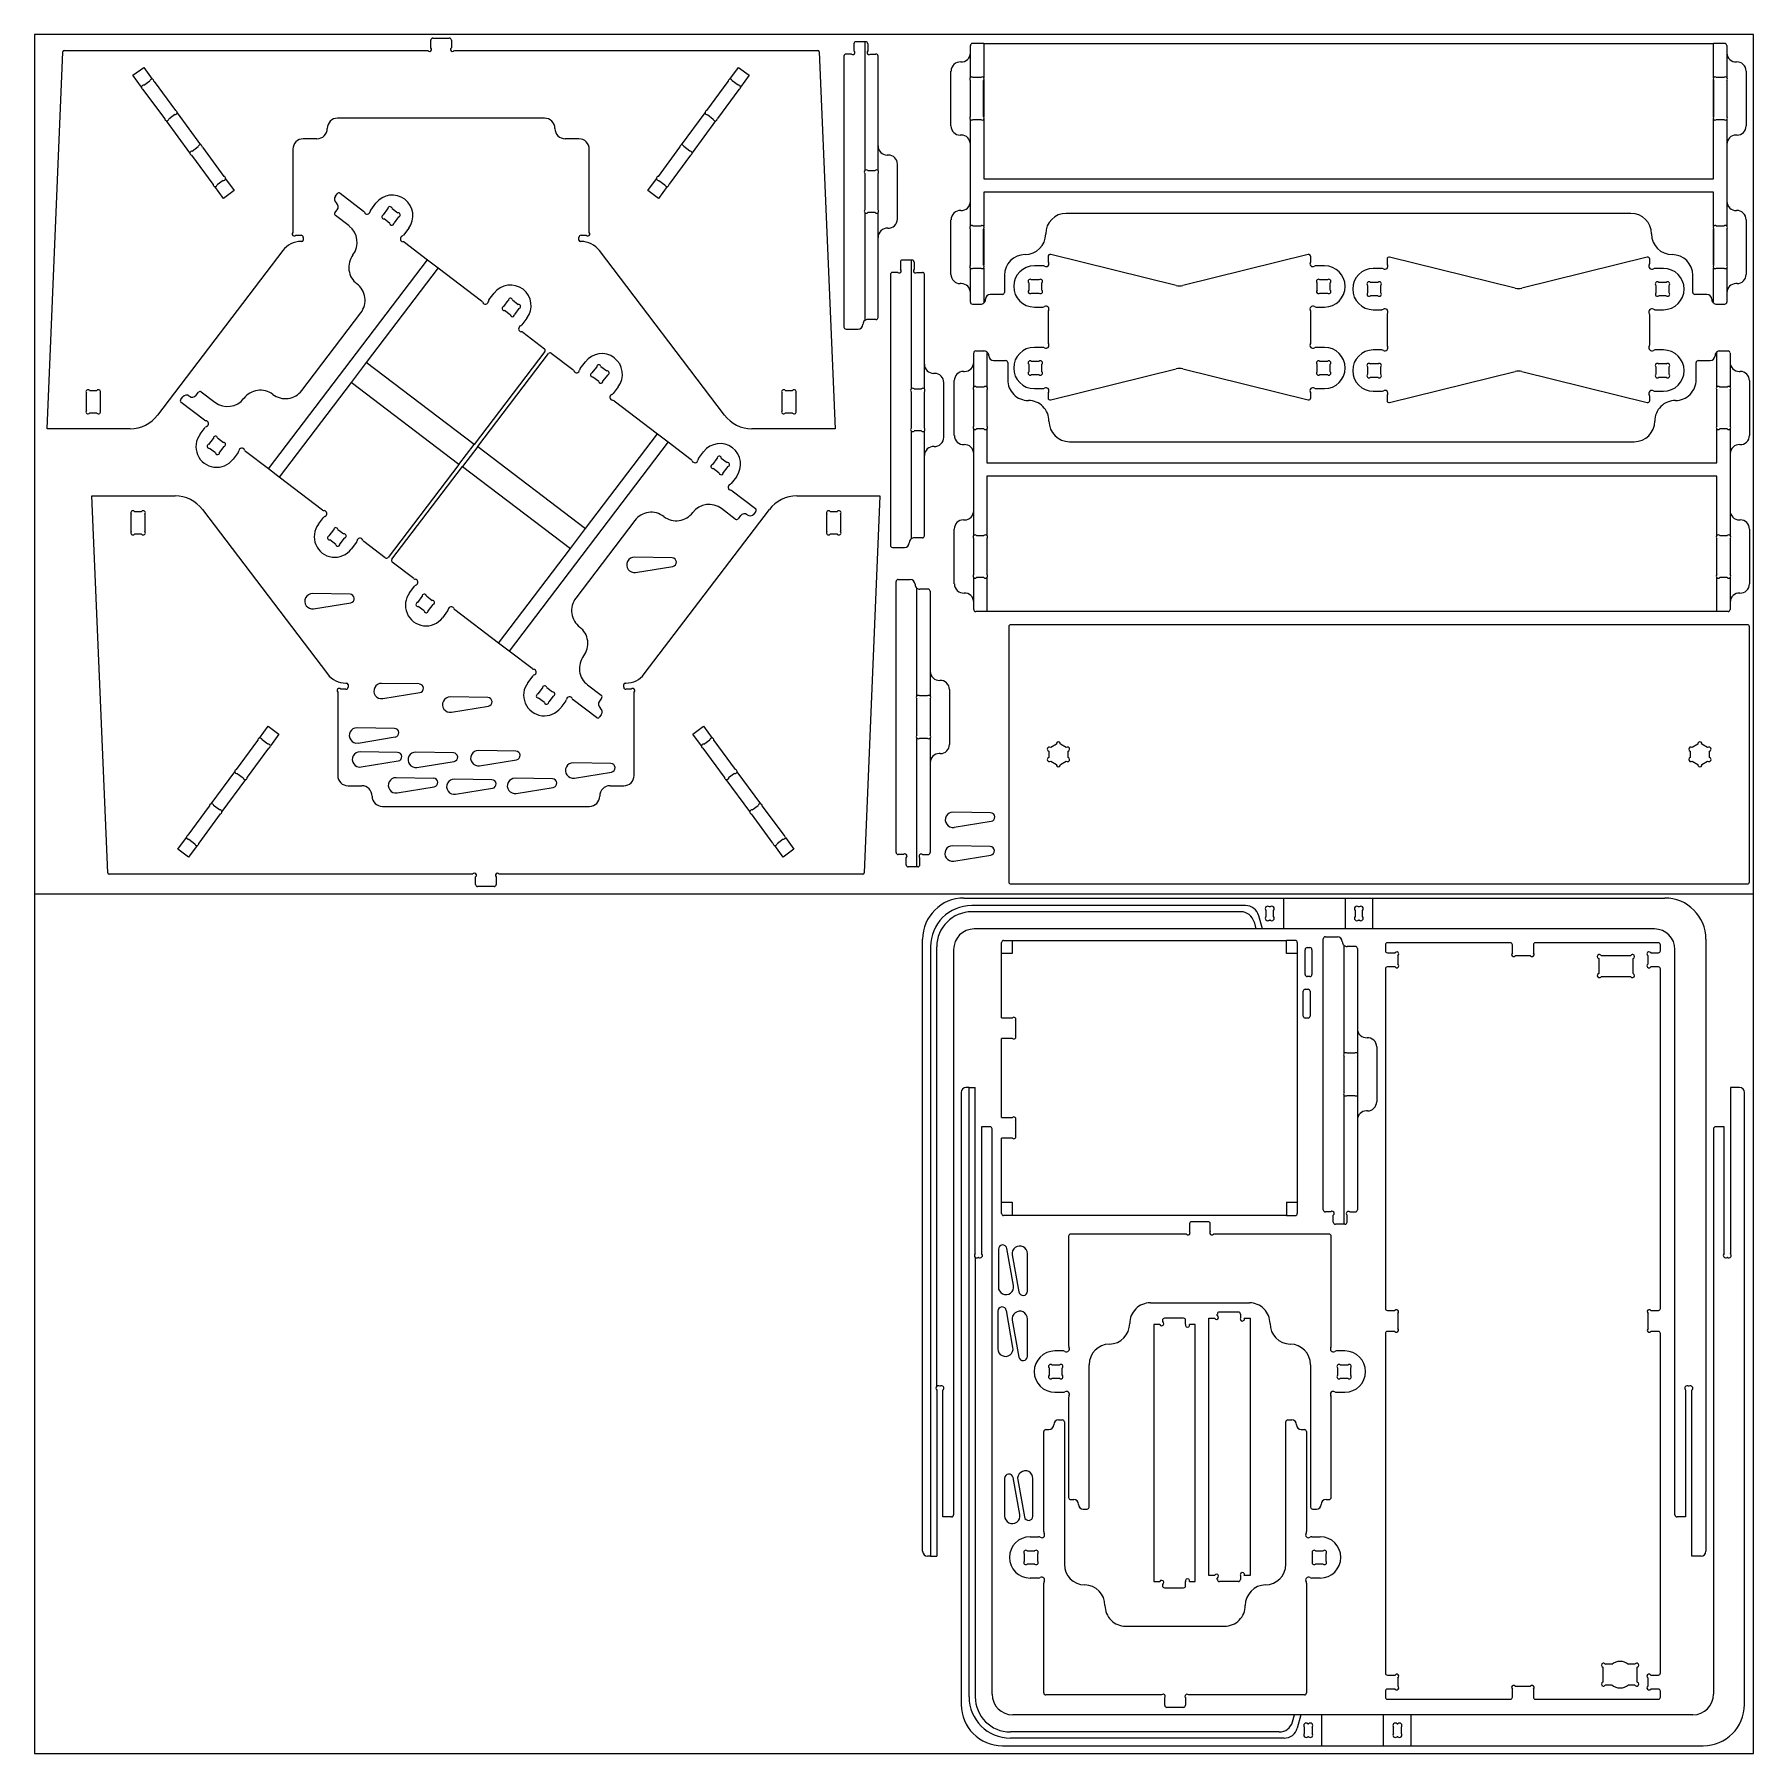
# Model space of a CAD drawing. Header units: millimetres. Extents: x 269 to 2769, y 305 to 2805.
import ezdxf

# ---------------------------------------------------------------- set-up
doc = ezdxf.new("R2010")
doc.units = ezdxf.units.MM

msp = doc.modelspace()

# ---------------------------------------------------------------- linework, layer by layer
at = {"color": 7, "linetype": 'Continuous', "lineweight": 25}
for p, q in [((2768.9, 2804.8), (268.9, 2804.8)), ((268.9, 2804.8), (268.9, 1554.8)), ((2768.9, 1554.8), (2768.9, 2804.8)), ((287.3, 2231.4), (310.3, 2779.5)), ((312.3, 2781.4), (841, 2781.4)), ((845.3, 2785.5), (845.3, 2796.4)), ((848.3, 2799.4), (872.3, 2799.4)), ((875.3, 2796.4), (875.3, 2785.5)), ((879.6, 2781.4), (1408.3, 2781.4)), ((1410.3, 2779.5), (1433.3, 2231.4)), ((1457, 2776.2), (1449.2, 2776.2)), ((1460.7, 2791.2), (1460.7, 2780.9)), ((1476.5, 2794.2), (1463.7, 2794.2)), ((1476.5, 2794.2), (1476.5, 2606.8)), ((1477.7, 2794.2), (1476.5, 2794.2)), ((1480.7, 2791.2), (1480.7, 2780.9)), ((1484.8, 2776.2), (1492.7, 2776.2)), ((1630, 2742.1), (1630, 2788.7)), ((1630, 2778), (1630, 2788.6)), ((1649.5, 2791.6), (1633, 2791.6)), ((1649.5, 2791.6), (1649.5, 2741.7)), ((1649.5, 2791.6), (2710.5, 2791.6)), ((2710.5, 2741.7), (2710.5, 2791.6)), ((2727, 2791.6), (2710.5, 2791.6)), ((2730, 2788.7), (2730, 2742.1)), ((2730, 2788.6), (2730, 2778)), ((412.3, 2745.3), (427.9, 2756.7)), ((427.9, 2756.7), (440.3, 2739.7)), ((1280.2, 2739.7), (1292.7, 2756.7)), ((1292.7, 2756.7), (1308.2, 2745.3)), ((1446.2, 2773.2), (1446.2, 2379.2)), ((1495.7, 2606.8), (1495.7, 2773.3)), ((1495.7, 2642.7), (1495.7, 2773.2)), ((1601.8, 2671.7), (1601.8, 2751.5)), ((2758.1, 2751.5), (2758.1, 2671.7)), ((424.8, 2728.3), (412.3, 2745.3)), ((428.2, 2730.8), (436.9, 2737.2)), ((442.9, 2736.3), (474, 2694)), ((1246.6, 2694), (1277.7, 2736.3)), ((1292.3, 2730.8), (1283.6, 2737.2)), ((1308.2, 2745.3), (1295.7, 2728.3)), ((1630, 2685.3), (1630, 2737.8)), ((1645, 2742.1), (1634.2, 2742.1)), ((1649.2, 2685.3), (1649.2, 2737.8)), ((1649.5, 2738.1), (1649.5, 2685)), ((2710.5, 2685), (2710.5, 2738.1)), ((2710.8, 2737.8), (2710.8, 2685.3)), ((2725.8, 2742.1), (2715, 2742.1)), ((2730, 2737.8), (2730, 2685.3)), ((458.5, 2682.6), (427.3, 2724.9)), ((1293.2, 2724.9), (1262.1, 2682.6)), ((495.2, 2632.7), (461, 2679.2)), ((473.1, 2688.1), (464.4, 2681.7)), ((476.5, 2690.6), (510.7, 2644.1)), ((1010.8, 2683), (709.8, 2683)), ((1209.9, 2644.1), (1244.1, 2690.6)), ((1259.6, 2679.2), (1225.4, 2632.7)), ((1247.5, 2688.1), (1256.2, 2681.7)), ((1630, 2645.1), (1630, 2681)), ((1634.2, 2681.1), (1645, 2681.1)), ((1649.5, 2681.4), (1649.5, 2594.6)), ((2710.5, 2594.6), (2710.5, 2681.4)), ((2715, 2681.1), (2725.8, 2681.1)), ((2730, 2681), (2730, 2645.1)), ((679.8, 2653), (659.8, 2653)), ((1060.8, 2653), (1040.8, 2653)), ((1616.7, 2658.4), (1615.1, 2658.4)), ((2744.8, 2658.4), (2743.3, 2658.4)), ((528.8, 2586.9), (497.7, 2629.2)), ((498.6, 2635.2), (507.3, 2641.6)), ((513.2, 2640.6), (544.3, 2598.3)), ((644.8, 2638), (644.8, 2516.8)), ((1075.8, 2516.8), (1075.8, 2638)), ((1176.3, 2598.3), (1207.4, 2640.6)), ((1222.9, 2629.2), (1191.8, 2586.9)), ((1222, 2635.2), (1213.3, 2641.6)), ((1510.6, 2629.4), (1509, 2629.4)), ((1630, 2562), (1630, 2645.1)), ((2730, 2645.1), (2730, 2562)), ((1476.5, 2602.6), (1476.5, 2549.8)), ((1480.7, 2606.8), (1491.5, 2606.8)), ((1495.7, 2549.8), (1495.7, 2602.6)), ((1523.9, 2536.3), (1523.9, 2616.1)), ((543.9, 2566.4), (531.3, 2583.5)), ((543.4, 2592.4), (534.7, 2586)), ((559.4, 2577.8), (543.9, 2566.4)), ((546.8, 2594.9), (559.4, 2577.8)), ((1161.2, 2577.8), (1173.7, 2594.9)), ((1176.7, 2566.4), (1161.2, 2577.8)), ((1189.3, 2583.5), (1176.7, 2566.4)), ((1177.2, 2592.4), (1185.8, 2586)), ((1649.5, 2594.6), (2710.5, 2594.6)), ((1649.5, 2575.3), (1649.5, 2525.7)), ((2710.5, 2575.3), (1649.5, 2575.3)), ((2710.5, 2525.7), (2710.5, 2575.3)), ((706.7, 2569.5), (709.4, 2573.1)), ((713.6, 2573.7), (747.4, 2548)), ((758, 2549.4), (765.5, 2559.3)), ((776.5, 2542.4), (783.1, 2551)), ((789, 2551.8), (797.6, 2545.3)), ((1630, 2526.1), (1630, 2562)), ((2730, 2562), (2730, 2526.1)), ((706, 2545.5), (709.3, 2549.9)), ((726.5, 2526.2), (706.6, 2541.3)), ((785.9, 2529.9), (777.4, 2536.5)), ((798.4, 2539.3), (791.9, 2530.7)), ((1476.5, 2545.6), (1476.5, 2388.8)), ((1491.5, 2545.6), (1480.7, 2545.6)), ((1495.7, 2509.7), (1495.7, 2545.6)), ((1601.8, 2455.7), (1601.8, 2535.4)), ((1645, 2526.1), (1634.2, 2526.1)), ((2590.5, 2544.6), (1769.5, 2544.6)), ((2725.8, 2526.1), (2715, 2526.1)), ((2758.1, 2535.4), (2758.1, 2455.7)), ((649.1, 2512.7), (656.8, 2512.7)), ((657.8, 2503.7), (656.8, 2503.7)), ((659.8, 2509.7), (659.8, 2505.7)), ((813.3, 2523), (805.7, 2513.1)), ((807.2, 2502.5), (840.8, 2476.9)), ((1060.8, 2505.7), (1060.8, 2509.7)), ((1063.8, 2503.7), (1062.8, 2503.7)), ((1063.8, 2512.7), (1071.4, 2512.7)), ((1495.7, 2393.2), (1495.7, 2509.7)), ((1630, 2469.3), (1630, 2521.8)), ((1649.2, 2469.3), (1649.2, 2521.8)), ((1649.5, 2522.1), (1649.5, 2469)), ((2710.5, 2469), (2710.5, 2522.1)), ((2710.8, 2521.8), (2710.8, 2469.3)), ((2730, 2521.8), (2730, 2469.3)), ((630, 2490.4), (448.1, 2251.2)), ((609.5, 2172.9), (840.8, 2476.9)), ((840.8, 2476.9), (856.1, 2465.3)), ((1272.5, 2251.2), (1090.5, 2490.4)), ((1543.9, 2476.7), (1531.2, 2476.7)), ((1543.9, 2476.7), (1543.9, 2289.4)), ((1545.2, 2476.7), (1543.9, 2476.7)), ((1743, 2481.7), (1743, 2475.9)), ((1929.2, 2439.6), (1746.8, 2484.6)), ((2121.3, 2484.6), (1938.8, 2439.6)), ((2125, 2475.9), (2125, 2481.7)), ((2235.9, 2477.9), (2235.9, 2472.1)), ((2422.1, 2435.8), (2239.6, 2480.8)), ((2614.2, 2480.8), (2431.7, 2435.8)), ((2617.9, 2472.1), (2617.9, 2477.9)), ((856.1, 2465.3), (751.5, 2327.8)), ((856.1, 2465.3), (919.3, 2417.2)), ((1513.7, 2455.7), (1513.7, 2061.7)), ((1524.4, 2458.7), (1516.7, 2458.7)), ((1528.2, 2473.7), (1528.2, 2463.4)), ((1548.2, 2473.7), (1548.2, 2463.4)), ((1552.3, 2458.7), (1560.2, 2458.7)), ((1563.2, 2289.4), (1563.2, 2455.9)), ((1563.2, 2325.2), (1563.2, 2455.7)), ((1630, 2429.1), (1630, 2465)), ((1634.2, 2465.1), (1645, 2465.1)), ((1649.5, 2465.4), (1649.5, 2414.2)), ((1679.5, 2454.6), (1679.5, 2429.6)), ((1735.5, 2468.3), (1723, 2468.3)), ((2145, 2468.3), (2132.6, 2468.3)), ((2228.3, 2464.5), (2215.9, 2464.5)), ((2637.9, 2464.5), (2625.5, 2464.5)), ((2680.5, 2429.6), (2680.5, 2454.6)), ((2710.5, 2414.2), (2710.5, 2465.4)), ((2715, 2465.1), (2725.8, 2465.1)), ((2730, 2465), (2730, 2429.1)), ((929.9, 2418.6), (937.4, 2428.5)), ((1616.7, 2442.4), (1615.1, 2442.4)), ((1630, 2415.6), (1630, 2429.1)), ((1676.5, 2426.6), (1659, 2426.6)), ((1714.8, 2443.7), (1714.8, 2432.9)), ((1729.8, 2447.9), (1719, 2447.9)), ((1719, 2428.7), (1729.8, 2428.7)), ((1734, 2432.9), (1734, 2443.7)), ((2134, 2443.7), (2134, 2432.9)), ((2149.1, 2447.9), (2138.3, 2447.9)), ((2138.3, 2428.7), (2149.1, 2428.7)), ((2153.3, 2432.9), (2153.3, 2443.7)), ((2207.6, 2439.9), (2207.6, 2429.1)), ((2222.6, 2444.1), (2211.9, 2444.1)), ((2226.9, 2429.1), (2226.9, 2439.9)), ((2626.9, 2439.9), (2626.9, 2429.1)), ((2641.9, 2444.1), (2631.1, 2444.1)), ((2646.1, 2429.1), (2646.1, 2439.9)), ((2701, 2426.6), (2683.5, 2426.6)), ((2730, 2429.1), (2730, 2415.6)), ((2744.8, 2442.4), (2743.3, 2442.4)), ((657.7, 2287), (743.6, 2400)), ((951.6, 2409.3), (958.1, 2417.8)), ((960.9, 2396.8), (952.4, 2403.3)), ((964, 2418.6), (972.6, 2412.1)), ((973.4, 2406.2), (966.9, 2397.6)), ((1633, 2412.6), (1645, 2412.6)), ((1723, 2408.3), (1735.5, 2408.3)), ((1743, 2400.7), (1743, 2357.3)), ((2125, 2357.3), (2125, 2400.7)), ((2132.6, 2408.3), (2145, 2408.3)), ((2211.9, 2424.9), (2222.6, 2424.9)), ((2215.9, 2404.5), (2228.3, 2404.5)), ((2625.5, 2404.5), (2637.9, 2404.5)), ((2631.1, 2424.9), (2641.9, 2424.9)), ((2715, 2412.6), (2727, 2412.6)), ((985.2, 2392.2), (977.7, 2382.3)), ((1449.2, 2376.2), (1466.7, 2376.2)), ((1492.7, 2390.2), (1480.7, 2390.2)), ((2235.9, 2396.9), (2235.9, 2353.5)), ((2617.9, 2353.5), (2617.9, 2396.9)), ((979.1, 2371.7), (1010.5, 2347.8)), ((751.5, 2327.8), (729.4, 2298.7)), ((908.3, 2208.5), (751.5, 2327.8)), ((1011.1, 2343.6), (908.3, 2208.5)), ((913.6, 2205.6), (1016.4, 2340.7)), ((1020.6, 2341.3), (1052, 2317.4)), ((1062.6, 2318.9), (1070.1, 2328.7)), ((1634.8, 2328), (1634.8, 2341.5)), ((1634.8, 2292.1), (1634.8, 2341.5)), ((1637.8, 2344.5), (1649.8, 2344.5)), ((1654, 2343.1), (1654, 2292.1)), ((1663.8, 2330.5), (1681.3, 2330.5)), ((1684.3, 2327.5), (1684.3, 2302.5)), ((1714.8, 2325.1), (1714.8, 2314.3)), ((1729.8, 2329.3), (1719, 2329.3)), ((1735.5, 2349.7), (1723, 2349.7)), ((1734, 2314.3), (1734, 2325.1)), ((2145, 2349.7), (2132.6, 2349.7)), ((2134, 2325.1), (2134, 2314.3)), ((2149.1, 2329.3), (2138.3, 2329.3)), ((2153.3, 2314.3), (2153.3, 2325.1)), ((2222.6, 2325.6), (2211.9, 2325.6)), ((2228.3, 2345.9), (2215.9, 2345.9)), ((2637.9, 2345.9), (2625.5, 2345.9)), ((2641.9, 2325.6), (2631.1, 2325.6)), ((2685.3, 2302.5), (2685.3, 2327.5)), ((2688.3, 2330.5), (2705.8, 2330.5)), ((2715.5, 2292.1), (2715.5, 2343.1)), ((2719.8, 2344.5), (2731.8, 2344.5)), ((2734.8, 2341.5), (2734.8, 2292.1)), ((2734.8, 2341.5), (2734.8, 2328)), ((1080.2, 2312.6), (1086.8, 2321.1)), ((1089.6, 2300.1), (1081, 2306.6)), ((1092.7, 2321.9), (1101.3, 2315.4)), ((1102.1, 2309.5), (1095.6, 2300.9)), ((1578, 2311.9), (1576.5, 2311.9)), ((1606.6, 2221.6), (1606.6, 2301.4)), ((1619.9, 2314.7), (1621.5, 2314.7)), ((1719, 2310.1), (1729.8, 2310.1)), ((1746.8, 2273.4), (1929.2, 2318.4)), ((1938.8, 2318.4), (2121.3, 2273.4)), ((2138.3, 2310.1), (2149.1, 2310.1)), ((2207.6, 2321.3), (2207.6, 2310.6)), ((2211.9, 2306.3), (2222.6, 2306.3)), ((2226.9, 2310.6), (2226.9, 2321.3)), ((2239.6, 2269.6), (2422.1, 2314.6)), ((2431.7, 2314.6), (2614.2, 2269.6)), ((2626.9, 2321.3), (2626.9, 2310.6)), ((2631.1, 2306.3), (2641.9, 2306.3)), ((2646.1, 2310.6), (2646.1, 2321.3)), ((2748.1, 2314.7), (2749.6, 2314.7)), ((2762.9, 2301.4), (2762.9, 2221.6)), ((344.5, 2257.8), (344.5, 2283.4)), ((349.2, 2287.1), (359.7, 2287.1)), ((364.5, 2283.4), (364.5, 2257.8)), ((481.7, 2273.8), (484.5, 2277.4)), ((504.1, 2280.1), (507.4, 2284.5)), ((511.6, 2285), (531.5, 2269.9)), ((729.4, 2298.7), (624.8, 2161.2)), ((886.2, 2179.4), (729.4, 2298.7)), ((1117.9, 2292.4), (1110.4, 2282.5)), ((1356.1, 2257.8), (1356.1, 2283.4)), ((1360.9, 2287.1), (1371.3, 2287.1)), ((1376.1, 2283.4), (1376.1, 2257.8)), ((1543.9, 2285.1), (1543.9, 2232.4)), ((1548.2, 2289.4), (1558.9, 2289.4)), ((1563.2, 2232.4), (1563.2, 2285.1)), ((1591.3, 2218.9), (1591.3, 2298.6)), ((1634.8, 2235.3), (1634.8, 2287.8)), ((1634.8, 2235.3), (1634.8, 2287.8)), ((1634.8, 2287.8), (1634.8, 2287.8)), ((1639, 2292.1), (1649.8, 2292.1)), ((1654, 2287.8), (1654, 2235.3)), ((1723, 2289.7), (1735.5, 2289.7)), ((1743, 2282.1), (1743, 2276.3)), ((2125, 2276.3), (2125, 2282.1)), ((2132.6, 2289.7), (2145, 2289.7)), ((2215.9, 2285.9), (2228.3, 2285.9)), ((2235.9, 2278.4), (2235.9, 2272.5)), ((2617.9, 2272.5), (2617.9, 2278.4)), ((2625.5, 2285.9), (2637.9, 2285.9)), ((2715.5, 2235.3), (2715.5, 2287.8)), ((2719.8, 2292.1), (2730.5, 2292.1)), ((2734.8, 2287.8), (2734.8, 2235.3)), ((2734.8, 2287.8), (2734.8, 2235.3)), ((359.7, 2254.1), (349.2, 2254.1)), ((516.1, 2243.9), (482.3, 2269.6)), ((1111.8, 2271.9), (1175, 2223.8)), ((1371.3, 2254.1), (1360.9, 2254.1)), ((408.3, 2231.4), (287.3, 2231.4)), ((510, 2223.4), (517.5, 2233.3)), ((1433.3, 2231.4), (1312.3, 2231.4)), ((1543.9, 2228.1), (1543.9, 2071.3)), ((1558.9, 2228.1), (1548.2, 2228.1)), ((1563.2, 2192.3), (1563.2, 2228.1)), ((1634.8, 2235.3), (1634.8, 2235.3)), ((1634.8, 2195), (1634.8, 2231.1)), ((1649.8, 2231.1), (1639, 2231.1)), ((1654, 2231.1), (1654, 2181.7)), ((2715.5, 2181.7), (2715.5, 2231.1)), ((2730.5, 2231.1), (2719.8, 2231.1)), ((2734.8, 2231.1), (2734.8, 2195)), ((522.7, 2208.7), (529.2, 2217.3)), ((532.1, 2196.3), (523.5, 2202.8)), ((535.2, 2218.1), (543.7, 2211.6)), ((544.6, 2205.6), (538, 2197.1)), ((886.2, 2179.4), (908.3, 2208.5)), ((913.6, 2205.6), (891.5, 2176.6)), ((913.6, 2205.6), (1070.4, 2086.3)), ((1190.3, 2212.2), (959.1, 1908.1)), ((1070.4, 2086.3), (1175, 2223.8)), ((1175, 2223.8), (1190.3, 2212.2)), ((1190.3, 2212.2), (1223.9, 2186.6)), ((1774.3, 2212.5), (2595.2, 2212.5)), ((565.3, 2197), (557.8, 2187.1)), ((609.5, 2172.9), (575.9, 2198.4)), ((886.2, 2179.4), (783.4, 2044.3)), ((788.8, 2041.5), (891.5, 2176.6)), ((891.5, 2176.6), (1048.3, 2057.3)), ((1234.5, 2188.1), (1242.1, 2198)), ((1255.3, 2179.4), (1261.8, 2188)), ((1267.7, 2188.8), (1276.3, 2182.3)), ((1277.1, 2176.3), (1270.6, 2167.8)), ((1563.2, 2075.7), (1563.2, 2192.3)), ((1634.8, 2112.1), (1634.8, 2195)), ((1654, 2181.7), (2715.5, 2181.7)), ((2734.8, 2195), (2734.8, 2112.1)), ((624.8, 2161.2), (609.5, 2172.9)), ((688, 2113.1), (624.8, 2161.2)), ((1264.6, 2167), (1256.1, 2173.5)), ((1289.8, 2161.6), (1282.3, 2151.7)), ((1654, 2162.5), (1654, 2076)), ((2715.5, 2162.5), (1654, 2162.5)), ((2715.5, 2076), (2715.5, 2162.5)), ((352.5, 2133.7), (473.5, 2133.7)), ((375.5, 1585.6), (352.5, 2133.7)), ((1283.7, 2141.1), (1317.5, 2115.4)), ((1377.5, 2133.7), (1498.5, 2133.7)), ((1498.5, 2133.7), (1475.5, 1585.6)), ((409.7, 2081.7), (409.7, 2107.4)), ((414.5, 2111), (424.9, 2111)), ((429.7, 2107.4), (429.7, 2081.7)), ((513.3, 2114), (695.3, 1874.8)), ((681.9, 2092.6), (689.5, 2102.5)), ((1155.8, 1874.8), (1337.7, 2114)), ((1288.2, 2100), (1268.3, 2115.2)), ((1295.7, 2105), (1292.4, 2100.6)), ((1318.1, 2111.2), (1315.3, 2107.7)), ((1421.3, 2081.7), (1421.3, 2107.4)), ((1426.1, 2111), (1436.6, 2111)), ((1441.3, 2107.4), (1441.3, 2081.7)), ((1634.8, 2076), (1634.8, 2112.1)), ((2734.8, 2112.1), (2734.8, 2076)), ((424.9, 2078.1), (414.5, 2078.1)), ((697.7, 2075.6), (704.3, 2084.2)), ((710.2, 2085), (718.8, 2078.4)), ((1048.3, 2057.3), (1070.4, 2086.3)), ((1142.2, 2098.1), (1056.2, 1985)), ((1436.6, 2078.1), (1426.1, 2078.1)), ((1606.6, 2005.7), (1606.6, 2085.5)), ((1619.9, 2098.8), (1621.5, 2098.8)), ((1639, 2076), (1649.8, 2076)), ((2719.8, 2076), (2730.5, 2076)), ((2748.1, 2098.8), (2749.6, 2098.8)), ((2762.9, 2085.5), (2762.9, 2005.7)), ((707.1, 2063.1), (698.6, 2069.6)), ((719.6, 2072.5), (713.1, 2063.9)), ((737.2, 2066.2), (729.7, 2056.3)), ((779.2, 2043.8), (747.8, 2067.6)), ((943.7, 1919.8), (1048.3, 2057.3)), ((1516.7, 2058.7), (1534.2, 2058.7)), ((1560.2, 2072.7), (1548.2, 2072.7)), ((1634.8, 2019.2), (1634.8, 2071.7)), ((1634.8, 2019.2), (1634.8, 2071.7)), ((1634.8, 2071.7), (1634.8, 2071.7)), ((1654, 2071.7), (1654, 2019.2)), ((2715.5, 2019.2), (2715.5, 2071.7)), ((2734.8, 2071.7), (2734.8, 2019.2)), ((2734.8, 2071.7), (2734.8, 2019.2)), ((2734.8, 2071.7), (2734.8, 2071.7)), ((820.7, 2013.4), (789.3, 2037.3)), ((1196.3, 2043.6), (1141.6, 2044.5)), ((1143.2, 2022.4), (1197.2, 2031.1)), ((814.6, 1992.9), (822.1, 2002.8)), ((1522, 1615.2), (1522, 2009.2)), ((1525, 2012.2), (1542.5, 2012.2)), ((1634.8, 2019.2), (1634.8, 2019.2)), ((1634.8, 1979.1), (1634.8, 2015)), ((1649.8, 2015), (1639, 2015)), ((1654, 2015), (1654, 1965.5)), ((2715.5, 1965.5), (2715.5, 2015)), ((2730.5, 2015), (2719.8, 2015)), ((2734.8, 2019.2), (2734.8, 2019.2)), ((2734.8, 2015), (2734.8, 1979.1)), ((728, 1990.7), (673.4, 1991.6)), ((675, 1969.5), (728.9, 1978.3)), ((826.4, 1978.9), (832.9, 1987.5)), ((838.9, 1988.3), (847.4, 1981.8)), ((848.2, 1975.8), (841.7, 1967.2)), ((1552.2, 1842.8), (1552.2, 1999.7)), ((1568.5, 1998.2), (1556.5, 1998.2)), ((1571.5, 1995.2), (1571.5, 1878.7)), ((1634.8, 1968.5), (1634.8, 1979.1)), ((2734.8, 1979.1), (2734.8, 1968.5)), ((835.8, 1966.4), (827.2, 1972.9)), ((869.9, 1966.4), (862.4, 1956.6)), ((943.7, 1919.8), (880.5, 1967.9)), ((1654, 1965.5), (1637.8, 1965.5)), ((2715.5, 1965.5), (1654, 1965.5)), ((2731.8, 1965.5), (2715.5, 1965.5)), ((1685.9, 1943.4), (1685.9, 1572.4)), ((2759.9, 1946.4), (1688.9, 1946.4)), ((2762.9, 1572.4), (2762.9, 1943.4)), ((959.1, 1908.1), (943.7, 1919.8)), ((992.6, 1882.6), (959.1, 1908.1)), ((1571.5, 1878.7), (1571.5, 1842.8)), ((722, 1852.5), (714.4, 1852.5)), ((722, 1861.5), (723, 1861.5)), ((725, 1859.5), (725, 1855.5)), ((828.5, 1860.2), (773.9, 1861.1)), ((986.6, 1862.1), (994.1, 1872)), ((1001.4, 1845.7), (1008, 1854.3)), ((1013.9, 1855.1), (1022.5, 1848.6)), ((1073.3, 1858.9), (1093.2, 1843.8)), ((1126, 1855.5), (1126, 1859.5)), ((1128, 1861.5), (1129, 1861.5)), ((1136.7, 1852.5), (1129, 1852.5)), ((1599.6, 1852.1), (1599.6, 1772.3)), ((710, 1848.4), (710, 1727.2)), ((775.5, 1839), (829.4, 1847.7)), ((928.3, 1840.4), (873.7, 1841.3)), ((875.3, 1819.2), (929.2, 1827.9)), ((1010.8, 1833.3), (1002.2, 1839.8)), ((1023.3, 1842.7), (1016.8, 1834.1)), ((1041.8, 1835.6), (1034.3, 1825.8)), ((1086.2, 1811.4), (1052.5, 1837.1)), ((1093.8, 1839.6), (1090.5, 1835.2)), ((1141, 1727.2), (1141, 1848.4)), ((1552.2, 1785.8), (1552.2, 1838.6)), ((1567.2, 1842.8), (1556.5, 1842.8)), ((1571.5, 1838.6), (1571.5, 1785.8)), ((1093.1, 1815.6), (1090.4, 1812)), ((562.9, 1735.9), (594, 1778.2)), ((596.5, 1781.6), (609.1, 1798.7)), ((608.6, 1772.8), (600, 1779.1)), ((609.1, 1798.7), (624.6, 1787.3)), ((624.6, 1787.3), (612.1, 1770.2)), ((792.7, 1795.6), (738.1, 1796.5)), ((739.7, 1774.4), (793.6, 1783.2)), ((1226.4, 1787.3), (1241.9, 1798.7)), ((1239, 1770.2), (1226.4, 1787.3)), ((1241.9, 1798.7), (1254.5, 1781.6)), ((1242.4, 1772.8), (1251.1, 1779.1)), ((1257, 1778.2), (1288.1, 1735.9)), ((1552.2, 1594.2), (1552.2, 1781.6)), ((1556.5, 1781.6), (1567.2, 1781.6)), ((1571.5, 1781.6), (1571.5, 1615.1)), ((609.5, 1766.8), (578.4, 1724.5)), ((797.1, 1760.8), (742.5, 1761.7)), ((878.3, 1760.1), (823.6, 1761)), ((969.2, 1762.5), (914.6, 1763.4)), ((916.1, 1741.3), (970.1, 1750)), ((1272.6, 1724.5), (1241.5, 1766.8)), ((1586.3, 1759), (1584.8, 1759)), ((1743.9, 1762.7), (1743.9, 1753.1)), ((1755.1, 1772.5), (1746.9, 1767.7)), ((1769.2, 1767.7), (1761, 1772.5)), ((1772.2, 1753.1), (1772.2, 1762.7)), ((2676.7, 1762.7), (2676.7, 1753.1)), ((2687.9, 1772.5), (2679.6, 1767.7)), ((2702, 1767.7), (2693.7, 1772.5)), ((2704.9, 1753.1), (2704.9, 1762.7)), ((526.2, 1686), (560.4, 1732.5)), ((563.8, 1730), (572.5, 1723.6)), ((744.1, 1739.6), (798, 1748.3)), ((825.2, 1738.9), (879.2, 1747.6)), ((1107.1, 1744.6), (1052.5, 1745.5)), ((1054.1, 1723.4), (1108, 1732.2)), ((1287.2, 1730), (1278.5, 1723.6)), ((1290.6, 1732.5), (1324.8, 1686)), ((1571.5, 1745.7), (1571.5, 1615.2)), ((1746.9, 1748.1), (1755.1, 1743.3)), ((1761, 1743.3), (1769.2, 1748.1)), ((2679.6, 1748.1), (2687.9, 1743.3)), ((2693.7, 1743.3), (2702, 1748.1)), ((575.9, 1721.1), (541.7, 1674.6)), ((725, 1712.2), (745, 1712.2)), ((849.4, 1723), (794.7, 1723.9)), ((796.3, 1701.9), (850.3, 1710.6)), ((934.3, 1721), (879.7, 1721.9)), ((881.3, 1699.9), (935.2, 1708.6)), ((1022.5, 1722.2), (967.9, 1723.1)), ((969.5, 1701), (1023.4, 1709.7)), ((1106, 1712.2), (1126, 1712.2)), ((1309.3, 1674.6), (1275.1, 1721.1)), ((492.6, 1640.3), (523.7, 1682.6)), ((538.3, 1677.1), (529.6, 1683.5)), ((775, 1682.2), (1076, 1682.2)), ((1312.7, 1677.1), (1321.4, 1683.5)), ((1327.3, 1682.6), (1358.5, 1640.3)), ((539.2, 1671.2), (508.1, 1628.9)), ((1342.9, 1628.9), (1311.8, 1671.2)), ((1659.4, 1672.9), (1604.8, 1673.8)), ((1606.4, 1651.8), (1660.3, 1660.5)), ((477.6, 1619.9), (490.1, 1636.9)), ((505.6, 1625.5), (493.1, 1608.5)), ((493.5, 1634.4), (502.2, 1628)), ((1357.9, 1608.5), (1345.5, 1625.5)), ((1357.6, 1634.4), (1348.9, 1628)), ((1361, 1636.9), (1373.5, 1619.9)), ((493.1, 1608.5), (477.6, 1619.9)), ((1373.5, 1619.9), (1357.9, 1608.5)), ((1532.7, 1612.2), (1525, 1612.2)), ((1536.5, 1597.2), (1536.5, 1607.6)), ((1556.5, 1597.2), (1556.5, 1607.6)), ((1560.6, 1612.2), (1568.5, 1612.2)), ((1658.8, 1623.9), (1604.2, 1624.8)), ((1605.8, 1602.7), (1659.7, 1611.4)), ((906.2, 1583.7), (377.5, 1583.7)), ((910.5, 1568.7), (910.5, 1579.7)), ((940.5, 1579.7), (940.5, 1568.7)), ((1473.5, 1583.7), (944.8, 1583.7)), ((1552.2, 1594.2), (1539.5, 1594.2)), ((1553.5, 1594.2), (1552.2, 1594.2)), ((2768.9, 1554.8), (268.9, 1554.8)), ((268.9, 1554.8), (268.9, 304.8)), ((937.5, 1565.7), (913.5, 1565.7)), ((1688.9, 1569.4), (2759.9, 1569.4)), ((2768.9, 304.8), (2768.9, 1554.8)), ((1620.6, 1549), (2085.3, 1549)), ((2030, 1538), (1632.1, 1538)), ((2023.2, 1529), (1632.1, 1529)), ((2059.8, 1531), (2059.8, 1521.9)), ((2065.8, 1536), (2064.7, 1536)), ((2070.8, 1521.9), (2070.8, 1531)), ((2085.3, 1549), (2174.9, 1549)), ((2085.3, 1549), (2085.3, 1504)), ((2174.9, 1549), (2174.9, 1504)), ((2174.9, 1549), (2214.9, 1549)), ((2189.4, 1531), (2189.4, 1521.9)), ((2195.5, 1536), (2194.4, 1536)), ((2200.4, 1521.9), (2200.4, 1531)), ((2214.9, 1549), (2639.6, 1549)), ((2214.9, 1549), (2214.9, 1504)), ((2045.3, 1504), (1635.6, 1504)), ((2042.5, 1514.3), (2045.3, 1504)), ((2054.6, 1504), (2045.3, 1504)), ((2054.6, 1504), (2049.3, 1523.3)), ((2085.3, 1504), (2054.6, 1504)), ((2064.7, 1517), (2065.8, 1517)), ((2174.9, 1504), (2085.3, 1504)), ((2214.9, 1504), (2174.9, 1504)), ((2194.4, 1517), (2195.5, 1517)), ((2624.6, 1504), (2214.9, 1504)), ((1560.6, 599), (1560.6, 1489)), ((1572.1, 1478), (1572.1, 592)), ((1581.1, 839), (1581.1, 1478)), ((1675.4, 1468.1), (1675.4, 1484.3)), ((1678.4, 1487.3), (1690.9, 1487.3)), ((1690.9, 1487.3), (1690.9, 1468.1)), ((1690.9, 1487.3), (2089.9, 1487.3)), ((2089.9, 1468.1), (2089.9, 1487.3)), ((2102.4, 1487.3), (2089.9, 1487.3)), ((2105.4, 1484.3), (2105.4, 1468.1)), ((2119.7, 1476.8), (2123.7, 1476.8)), ((2143.2, 1095.6), (2143.2, 1489.6)), ((2146.2, 1492.6), (2163.7, 1492.6)), ((2173.4, 1323.2), (2173.4, 1480)), ((2189.7, 1478.6), (2177.7, 1478.6)), ((2192.7, 1475.6), (2192.7, 1359.1)), ((2233.4, 1480.9), (2233.4, 1472.3)), ((2415.2, 1483.9), (2236.4, 1483.9)), ((2418.2, 1469.2), (2418.2, 1480.9)), ((2448.7, 1480.9), (2448.7, 1469.2)), ((2630.4, 1483.9), (2451.7, 1483.9)), ((2633.4, 1472.3), (2633.4, 1480.9)), ((2699.6, 1489), (2699.6, 599)), ((1605.6, 1474), (1605.6, 652)), ((1675.4, 1374.8), (1675.4, 1468.1)), ((1690.9, 1468.1), (1675.4, 1468.1)), ((2105.4, 1468.1), (2089.9, 1468.1)), ((2105.4, 1468.1), (2105.4, 1106.6)), ((2116.7, 1437.8), (2116.7, 1473.8)), ((2126.7, 1473.8), (2126.7, 1437.8)), ((2236.4, 1469.3), (2247.6, 1469.3)), ((2251.4, 1465), (2251.4, 1453.2)), ((2444.5, 1464.9), (2422.4, 1464.9)), ((2543.7, 1460.8), (2543.7, 1439.1)), ((2590.1, 1464.9), (2547.3, 1464.9)), ((2593.7, 1439.1), (2593.7, 1460.8)), ((2615.4, 1453.2), (2615.4, 1465)), ((2619.3, 1469.3), (2630.4, 1469.3)), ((2654.6, 652), (2654.6, 1474)), ((2123.7, 1434.8), (2119.7, 1434.8)), ((2233.4, 1445.8), (2233.4, 952.2)), ((2247.6, 1448.8), (2236.4, 1448.8)), ((2547.3, 1434.9), (2590.1, 1434.9)), ((2630.4, 1448.8), (2619.3, 1448.8)), ((2633.4, 952.2), (2633.4, 1445.8)), ((2114, 1377.3), (2114, 1413.3)), ((2117, 1416.3), (2121, 1416.3)), ((2124, 1413.3), (2124, 1377.3)), ((1675.4, 1374.8), (1691.1, 1374.8)), ((1695.4, 1370.6), (1695.4, 1349.1)), ((2121, 1374.3), (2117, 1374.3)), ((2192.7, 1359.1), (2192.7, 1323.2)), ((1675.4, 1229.8), (1675.4, 1344.8)), ((1691.1, 1344.8), (1675.4, 1344.8)), ((2220.8, 1332.5), (2220.8, 1252.7)), ((2173.4, 1266.2), (2173.4, 1319)), ((2188.4, 1323.2), (2177.7, 1323.2)), ((2192.7, 1319), (2192.7, 1266.2)), ((1616.6, 1266.3), (1616.6, 376.3)), ((1628.1, 1273.3), (1623.6, 1273.3)), ((1628.1, 387.3), (1628.1, 1273.3)), ((1628.1, 1273.3), (1637.1, 1273.3)), ((1637.1, 1031.8), (1637.1, 1273.3)), ((2173.4, 1074.6), (2173.4, 1261.9)), ((2177.7, 1261.9), (2188.5, 1261.9)), ((2192.7, 1261.9), (2192.7, 1095.5)), ((2735.1, 1273.3), (2735.1, 1031.8)), ((2748.6, 1273.3), (2735.1, 1273.3)), ((2755.6, 376.3), (2755.6, 1266.3)), ((1675.4, 1229.8), (1691.1, 1229.8)), ((1695.4, 1225.6), (1695.4, 1204.1)), ((2192.7, 1226.1), (2192.7, 1095.6)), ((2207.5, 1239.4), (2206, 1239.4)), ((1646.1, 1216.3), (1646.1, 1031.8)), ((1658.6, 1216.3), (1646.1, 1216.3)), ((1661.6, 391.3), (1661.6, 1213.3)), ((2710.6, 1213.3), (2710.6, 391.3)), ((2726.1, 1216.3), (2713.6, 1216.3)), ((2726.1, 1031.8), (2726.1, 1216.3)), ((1675.4, 1106.6), (1675.4, 1199.8)), ((1691.1, 1199.8), (1675.4, 1199.8)), ((1675.4, 1106.6), (1690.9, 1106.6)), ((1675.4, 1090.3), (1675.4, 1106.6)), ((1690.9, 1106.6), (1690.9, 1087.3)), ((2089.9, 1106.6), (2105.4, 1106.6)), ((2089.9, 1106.6), (2089.9, 1087.3)), ((2105.4, 1106.6), (2105.4, 1090.3)), ((1690.9, 1087.3), (1678.4, 1087.3)), ((2089.9, 1087.3), (1690.9, 1087.3)), ((1948.7, 1075.3), (1948.7, 1064.2)), ((1975.8, 1078.3), (1951.7, 1078.3)), ((1978.8, 1064.2), (1978.8, 1075.3)), ((2089.9, 1087.3), (2102.4, 1087.3)), ((2154, 1092.6), (2146.2, 1092.6)), ((2157.7, 1077.6), (2157.7, 1087.9)), ((2177.7, 1077.6), (2177.7, 1087.9)), ((2181.8, 1092.6), (2189.7, 1092.6)), ((1772.7, 1057.3), (1772.7, 897.9)), ((1944.2, 1060.3), (1775.7, 1060.3)), ((2151.7, 1060.3), (1983.3, 1060.3)), ((2154.7, 897.9), (2154.7, 1057.3)), ((2173.4, 1074.6), (2160.7, 1074.6)), ((2174.7, 1074.6), (2173.4, 1074.6)), ((1637.1, 1026.3), (1637.1, 387.3)), ((1641.9, 1026.3), (1641.4, 1026.3)), ((1670.7, 1038.2), (1670.7, 983.5)), ((1692.7, 985.5), (1683.1, 1039.3)), ((1690.9, 1029.9), (1700.5, 976.2)), ((1712.9, 977.3), (1712.9, 1031.9)), ((2730.9, 1026.3), (2730.4, 1026.3)), ((1891.7, 960.3), (2035.7, 960.3)), ((1669.9, 948.1), (1669.9, 893.5)), ((1691.9, 895.4), (1682.3, 949.2)), ((1690.9, 935.2), (1700.5, 881.4)), ((1712.9, 882.5), (1712.9, 937.1)), ((1896.9, 929), (1896.9, 555)), ((1905.3, 929), (1896.9, 929)), ((1909.3, 935), (1909.3, 932.9)), ((1940, 938), (1912.3, 938)), ((1943, 929.1), (1943, 935)), ((1956.9, 929), (1948.6, 929)), ((1956.9, 555), (1956.9, 929)), ((1976.7, 938), (1985.1, 938)), ((1976.7, 564), (1976.7, 938)), ((1989.1, 941.9), (1989.1, 944)), ((1992.1, 947), (2019.8, 947)), ((2022.7, 944), (2022.7, 938.1)), ((2028.3, 938), (2036.7, 938)), ((2036.7, 938), (2036.7, 564)), ((2236.4, 949.2), (2247.2, 949.2)), ((2251.4, 945), (2251.4, 922.9)), ((2615.4, 922.9), (2615.4, 945)), ((2619.7, 949.2), (2630.4, 949.2)), ((2233.4, 915.7), (2233.4, 422.1)), ((2247.2, 918.7), (2236.4, 918.7)), ((2630.4, 918.7), (2619.7, 918.7)), ((2633.4, 422.1), (2633.4, 915.7)), ((1765.2, 890.3), (1752.8, 890.3)), ((2174.7, 890.3), (2162.3, 890.3)), ((1744.5, 865.7), (1744.5, 854.9)), ((1759.5, 869.9), (1748.7, 869.9)), ((1748.7, 850.7), (1759.5, 850.7)), ((1763.7, 854.9), (1763.7, 865.7)), ((1802.7, 663.3), (1802.7, 870.3)), ((2124.7, 870.3), (2124.7, 663.3)), ((2163.7, 865.7), (2163.7, 854.9)), ((2178.8, 869.9), (2168, 869.9)), ((2168, 850.7), (2178.8, 850.7)), ((2183, 854.9), (2183, 865.7)), ((1581.1, 833.4), (1581.1, 592)), ((1585.9, 839), (1585.4, 839)), ((1590.1, 649), (1590.1, 833.4)), ((1752.8, 830.3), (1765.2, 830.3)), ((2162.3, 830.3), (2174.7, 830.3)), ((2670.1, 833.4), (2670.1, 649)), ((2674.9, 839), (2674.4, 839)), ((2679.1, 592), (2679.1, 833.4)), ((1772.7, 822.7), (1772.7, 677.3)), ((2154.7, 677.3), (2154.7, 822.7)), ((1739.7, 776.1), (1744.2, 776.1)), ((1758.2, 790.1), (1763.7, 790.1)), ((1766.7, 787.1), (1766.7, 580.1)), ((2088.7, 580.1), (2088.7, 787.1)), ((2091.7, 790.1), (2097.2, 790.1)), ((2111.2, 776.1), (2115.7, 776.1)), ((1736.7, 627.6), (1736.7, 773.1)), ((2118.7, 773.1), (2118.7, 627.6)), ((1679.8, 705.1), (1679.8, 650.5)), ((1701.8, 652.4), (1692.2, 706.2)), ((1698.9, 702.9), (1708.5, 649.1)), ((1720.9, 650.2), (1720.9, 704.9)), ((1775.7, 674.3), (1780.2, 674.3)), ((1794.2, 660.3), (1799.7, 660.3)), ((2127.7, 660.3), (2133.2, 660.3)), ((2147.2, 674.3), (2151.7, 674.3)), ((1602.6, 649), (1590.1, 649)), ((2670.1, 649), (2657.6, 649)), ((1716.8, 620.1), (1729.2, 620.1)), ((2126.3, 620.1), (2138.7, 620.1)), ((1572.1, 592), (1567.6, 592)), ((1572.1, 592), (1581.1, 592)), ((1708.5, 584.7), (1708.5, 595.4)), ((1712.7, 599.7), (1723.5, 599.7)), ((1723.5, 580.4), (1712.7, 580.4)), ((1727.7, 595.4), (1727.7, 584.7)), ((2127.7, 584.7), (2127.7, 595.4)), ((2132, 599.7), (2142.8, 599.7)), ((2142.8, 580.4), (2132, 580.4)), ((2147, 595.4), (2147, 584.7)), ((2692.6, 592), (2679.1, 592)), ((1729.2, 560.1), (1716.8, 560.1)), ((1736.7, 393.1), (1736.7, 552.5)), ((1896.9, 555), (1905.3, 555)), ((1909.3, 551.1), (1909.3, 548.9)), ((1943, 548.9), (1943, 554.9)), ((1948.6, 555), (1956.9, 555)), ((1985.1, 564), (1976.7, 564)), ((1989.1, 558), (1989.1, 560.1)), ((2019.8, 555), (1992.1, 555)), ((2022.7, 563.9), (2022.7, 558)), ((2036.7, 564), (2028.3, 564)), ((2118.7, 552.5), (2118.7, 393.1)), ((2138.7, 560.1), (2126.3, 560.1)), ((1912.3, 546), (1940, 546)), ((1855.7, 490.1), (1999.7, 490.1)), ((2549.8, 430.6), (2549.8, 408.8)), ((2562.5, 434.7), (2553.4, 434.7)), ((2596.2, 434.7), (2587, 434.7)), ((2599.8, 408.8), (2599.8, 430.6)), ((2236.4, 419.1), (2247.6, 419.1)), ((2251.4, 414.7), (2251.4, 402.9)), ((2422.4, 402.9), (2444.5, 402.9)), ((2553.4, 404.7), (2562.5, 404.7)), ((2587, 404.7), (2596.2, 404.7)), ((2615.4, 402.9), (2615.4, 414.7)), ((2619.3, 419.1), (2630.4, 419.1)), ((1908.2, 390.1), (1739.7, 390.1)), ((1912.7, 375.1), (1912.7, 386.2)), ((1942.8, 386.2), (1942.8, 375.1)), ((2115.7, 390.1), (1947.3, 390.1)), ((2233.4, 395.6), (2233.4, 386.9)), ((2247.6, 398.6), (2236.4, 398.6)), ((2236.4, 383.9), (2415.2, 383.9)), ((2418.2, 386.9), (2418.2, 398.7)), ((2448.7, 398.7), (2448.7, 386.9)), ((2451.7, 383.9), (2630.4, 383.9)), ((2630.4, 398.6), (2619.3, 398.6)), ((2633.4, 386.9), (2633.4, 395.6)), ((2101.3, 361.3), (1691.6, 361.3)), ((1939.8, 372.1), (1915.7, 372.1)), ((2098.5, 351), (2101.3, 361.3)), ((2110.6, 361.3), (2101.3, 361.3)), ((2110.6, 361.3), (2105.3, 342)), ((2141.3, 361.3), (2110.6, 361.3)), ((2230.9, 361.3), (2141.3, 361.3)), ((2141.3, 316.3), (2141.3, 361.3)), ((2230.9, 316.3), (2230.9, 361.3)), ((2270.9, 361.3), (2230.9, 361.3)), ((2680.6, 361.3), (2270.9, 361.3)), ((2270.9, 316.3), (2270.9, 361.3)), ((2079.2, 336.3), (1688.1, 336.3)), ((2086.1, 327.3), (1688.1, 327.3)), ((2115.8, 334.2), (2115.8, 343.3)), ((2120.8, 348.3), (2121.9, 348.3)), ((2121.9, 329.3), (2120.8, 329.3)), ((2126.8, 343.3), (2126.8, 334.2)), ((2245.4, 334.2), (2245.4, 343.3)), ((2250.4, 348.3), (2251.5, 348.3)), ((2251.5, 329.3), (2250.4, 329.3)), ((2256.4, 343.3), (2256.4, 334.2)), ((268.9, 304.8), (2768.9, 304.8)), ((1676.6, 316.3), (2141.3, 316.3)), ((2141.3, 316.3), (2230.9, 316.3)), ((2230.9, 316.3), (2270.9, 316.3)), ((2270.9, 316.3), (2695.6, 316.3))]:
    msp.add_line(p, q, dxfattribs=at)
at = {"color": 7, "linetype": 'Continuous', "lineweight": 25, "flags": 128}
for points in [[(1634.8, 2341.5), (1634.8, 2341.5), (1634.8, 2341.5), (1634.8, 2341.5), (1634.8, 2341.5), (1634.8, 2341.5), (1634.8, 2341.5), (1634.8, 2341.5), (1634.8, 2341.5)], [(2734.8, 2341.5), (2734.8, 2341.5), (2734.8, 2341.5), (2734.8, 2341.5), (2734.8, 2341.5), (2734.8, 2341.5), (2734.8, 2341.5), (2734.8, 2341.5), (2734.8, 2341.5)], [(2734.8, 2287.8), (2734.8, 2287.8), (2734.8, 2287.8), (2734.8, 2287.8), (2734.8, 2287.8), (2734.8, 2287.8), (2734.8, 2287.8), (2734.8, 2287.8), (2734.8, 2287.8)], [(2734.8, 2235.3), (2734.8, 2235.3), (2734.8, 2235.3), (2734.8, 2235.3), (2734.8, 2235.3), (2734.8, 2235.3), (2734.8, 2235.3), (2734.8, 2235.3), (2734.8, 2235.3)]]:
    msp.add_lwpolyline(points, dxfattribs=at)
at = {"color": 7, "linetype": 'Continuous', "lineweight": 25}
for centre, radius, start, end in [((312.3, 2779.4), 2, 90, 177.5949), ((843.5, 2783), 3, 211.7429, 54.3268), ((848.3, 2796.4), 3, 90, 180), ((872.3, 2796.4), 3, 0, 90), ((877, 2783), 3, 125.6732, 328.2571), ((1408.3, 2779.4), 2, 2.4051, 90), ((1449.2, 2773.2), 3, 90, 180), ((1459.1, 2778.3), 3, 224.4108, 57.8306), ((1463.7, 2791.2), 3, 90, 180), ((1477.7, 2791.2), 3, 0, 90), ((1482.7, 2778.5), 3.09, 131.3414, 311.3414), ((1492.7, 2773.2), 3, 2.2365, 90), ((1616.7, 2778), 13.3, 266.7564, 0), ((1633, 2788.6), 3, 90, 178.2164), ((1633, 2788.6), 3, 178.2164, 180), ((2727, 2788.6), 3, 1.7836, 90), ((2727, 2788.6), 3, 360, 1.7836), ((2743.3, 2778), 13.3, 180, 273.2436), ((1492.7, 2773.2), 3, 0, 2.2365), ((1615.2, 2751.5), 13.3, 86.7564, 180), ((2744.8, 2751.5), 13.3, 360, 93.2436), ((427.8, 2727.9), 3, 81.3676, 171.2963), ((427.8, 2727.9), 3, 171.2963, 261.3676), ((439.9, 2736.7), 3, 81.3676, 171.2963), ((439.9, 2736.7), 3, 351.2963, 81.3676), ((1280.7, 2736.7), 3, 98.6324, 188.7037), ((1280.7, 2736.7), 3, 8.7037, 98.6324), ((1292.8, 2727.9), 3, 8.7037, 98.6324), ((1292.8, 2727.9), 3, 278.6324, 8.7037), ((1632.1, 2739.9), 3, 134.3719, 225.0266), ((1632.1, 2739.9), 3, 45.0266, 134.3719), ((1647.1, 2739.9), 3, 37.1005, 134.9734), ((1647.1, 2739.9), 3, 314.9734, 322.8995), ((1647.1, 2739.9), 3, 322.8995, 37.1005), ((2712.9, 2739.9), 3, 142.8995, 217.1005), ((2712.9, 2739.9), 3, 45.0266, 142.8995), ((2712.9, 2739.9), 3, 217.1005, 225.0266), ((2727.9, 2739.9), 3, 45.6281, 134.9734), ((2727.9, 2739.9), 3, 314.9734, 45.6281), ((461.4, 2682.1), 3, 171.2963, 261.3676), ((461.4, 2682.1), 3, 261.3676, 351.2963), ((473.5, 2691), 3, 261.3676, 351.2963), ((473.5, 2691), 3, 351.2963, 81.3676), ((709.8, 2668), 15, 90, 180), ((1010.8, 2668), 15, 0, 90), ((1247.1, 2691), 3, 98.6324, 188.7037), ((1247.1, 2691), 3, 188.7037, 278.6324), ((1259.1, 2682.1), 3, 188.7037, 278.6324), ((1259.1, 2682.1), 3, 278.6324, 8.7037), ((1632.1, 2683.2), 3, 134.9734, 225.6281), ((1632.1, 2683.2), 3, 225.6281, 314.9734), ((1647.1, 2683.2), 3, 225.0266, 322.8995), ((1647.1, 2683.2), 3, 37.1005, 45.0266), ((1647.1, 2683.2), 3, 322.8995, 37.1005), ((2712.9, 2683.2), 3, 142.8995, 217.1005), ((2712.9, 2683.2), 3, 134.9734, 142.8995), ((2712.9, 2683.2), 3, 217.1005, 314.9734), ((2727.9, 2683.2), 3, 225.0266, 314.3719), ((2727.9, 2683.2), 3, 314.3719, 45.0266), ((659.8, 2638), 15, 90, 180), ((679.8, 2668), 15, 270, 0), ((1040.8, 2668), 15, 180, 270), ((1060.8, 2638), 15, 0, 90), ((1615.1, 2671.7), 13.3, 180, 270), ((1616.7, 2645.1), 13.3, 0, 90), ((2743.3, 2645.1), 13.3, 90, 180), ((2744.8, 2671.7), 13.3, 270, 360), ((498.1, 2632.2), 3, 171.2963, 261.3676), ((498.1, 2632.2), 3, 81.3676, 171.2963), ((510.2, 2641.1), 3, 81.3676, 171.2963), ((510.2, 2641.1), 3, 351.2963, 81.3676), ((1210.3, 2641.1), 3, 98.6324, 188.7037), ((1210.3, 2641.1), 3, 8.7037, 98.6324), ((1222.4, 2632.2), 3, 8.7037, 98.6324), ((1222.4, 2632.2), 3, 278.6324, 8.7037), ((1509, 2642.7), 13.3, 180, 270), ((1510.6, 2616.1), 13.3, 0, 90), ((1478.6, 2604.7), 3, 135.0674, 224.9324), ((1478.6, 2604.7), 3, 44.9324, 135.0674), ((1493.6, 2604.7), 3, 44.9323, 135.0676), ((1493.6, 2604.7), 3, 315.0676, 44.9323), ((531.8, 2586.5), 3, 171.2963, 261.3676), ((531.8, 2586.5), 3, 261.3676, 351.2963), ((543.9, 2595.4), 3, 261.3676, 351.2963), ((543.9, 2595.4), 3, 351.2963, 81.3676), ((1176.7, 2595.4), 3, 98.6324, 188.7037), ((1176.7, 2595.4), 3, 188.7037, 278.6324), ((1188.8, 2586.5), 3, 188.7037, 278.6324), ((1188.8, 2586.5), 3, 278.6324, 8.7037), ((712.2, 2565.3), 7, 142.7393, 232.7392), ((703.8, 2554.1), 7, 322.7393, 52.7392), ((711.8, 2571.3), 3, 52.7393, 142.7393), ((789.4, 2541.1), 30, 322.7393, 142.7393), ((786, 2551.4), 3, 7.7036, 187.7036), ((1616.7, 2562), 13.3, 266.7533, 0), ((2743.3, 2562), 13.3, 180, 273.2467), ((708.4, 2543.7), 3, 142.7393, 232.7393), ((708.3, 2502.3), 30, 322.7393, 52.7393), ((744.7, 2544.5), 4.33, 21.3396, 52.7393), ((752.8, 2547.7), 4.33, 201.3396, 354.139), ((761.4, 2546.8), 4.33, 142.7393, 174.139), ((777, 2539.4), 3, 97.7749, 277.7749), ((788.9, 2530.3), 3, 187.7036, 7.7036), ((798, 2542.3), 3, 277.7749, 97.7749), ((1478.6, 2547.7), 3, 135.0995, 224.9007), ((1478.6, 2547.7), 3, 224.9007, 315.0995), ((1493.6, 2547.7), 3, 224.9005, 315.0996), ((1493.6, 2547.7), 3, 315.0996, 44.9005), ((1510.5, 2536.3), 13.3, 266.7533, 0), ((1615.2, 2535.4), 13.3, 86.7533, 180), ((1632.1, 2523.9), 3, 134.3719, 225.0266), ((1632.1, 2523.9), 3, 45.0266, 134.3719), ((1647.1, 2523.9), 3, 37.1005, 134.9734), ((1647.1, 2523.9), 3, 322.8995, 37.1005), ((1769.5, 2514.6), 30, 90, 180), ((2590.5, 2514.6), 30, 360, 90), ((2712.9, 2523.9), 3, 142.8995, 217.1005), ((2712.9, 2523.9), 3, 45.0266, 142.8995), ((2727.9, 2523.9), 3, 45.6281, 134.9734), ((2727.9, 2523.9), 3, 314.9734, 45.6281), ((2744.8, 2535.4), 13.3, 0, 93.2467), ((656.8, 2470.1), 33.6, 90, 142.7393), ((646.8, 2514.6), 3, 132.3561, 320.5284), ((656.8, 2509.7), 3, 0, 90), ((657.8, 2505.7), 2, 270, 0), ((805.4, 2507.6), 4.33, 111.3396, 264.139), ((802.3, 2515.7), 4.33, 291.3396, 322.7393), ((804.6, 2499), 4.33, 52.7393, 84.139), ((1063.8, 2509.7), 3, 90, 180), ((1062.8, 2505.7), 2, 180, 270), ((1063.8, 2470.1), 33.6, 37.2607, 90), ((1073.8, 2514.6), 3, 219.4716, 47.6439), ((1509, 2509.7), 13.3, 86.7533, 180), ((1647.1, 2523.9), 3, 314.9734, 322.8995), ((1709.5, 2514.6), 30, 270.0053, 0), ((2650.5, 2514.6), 30, 180, 269.9947), ((2712.9, 2523.9), 3, 217.1005, 225.0266), ((756.1, 2466), 30, 142.7393, 232.7665), ((1531.2, 2473.7), 3, 90, 180), ((1545.2, 2473.7), 3, 0, 90), ((1709.5, 2454.6), 30, 90.0053, 180), ((1746, 2481.7), 3, 76.1441, 180), ((1747.4, 2475.9), 4.33, 180, 211.3997), ((2122, 2481.7), 3, 0, 103.8559), ((2120.7, 2475.9), 4.33, 328.6003, 360), ((2238.9, 2477.9), 3, 76.1441, 180), ((2614.9, 2477.9), 3, 0, 103.8559), ((2650.5, 2454.6), 30, 360, 89.9947), ((1516.7, 2455.7), 3, 90, 180), ((1526.6, 2460.8), 3, 224.4108, 57.8306), ((1550.2, 2461.1), 3.09, 131.3414, 311.3414), ((1560.2, 2455.7), 3, 2.2365, 90), ((1560.2, 2455.7), 3, 0, 2.2365), ((1615.1, 2455.7), 13.3, 180, 270), ((1632.1, 2467.2), 3, 134.9734, 225.6281), ((1632.1, 2467.2), 3, 225.6281, 314.9734), ((1647.1, 2467.2), 3, 225.0266, 322.8995), ((1647.1, 2467.2), 3, 37.1005, 45.0266), ((1647.1, 2467.2), 3, 322.8995, 37.1005), ((1723, 2438.3), 30, 90, 270), ((1735.5, 2464), 4.33, 58.6003, 90), ((1740, 2471.4), 4.33, 238.6003, 31.3997), ((2128.1, 2471.4), 4.33, 148.6003, 301.3997), ((2132.6, 2464), 4.33, 90, 121.3997), ((2145, 2438.3), 30, 270, 90), ((2215.9, 2434.5), 30, 90, 270), ((2228.3, 2460.2), 4.33, 58.6003, 90), ((2232.8, 2467.6), 4.33, 238.6003, 31.3997), ((2240.2, 2472.1), 4.33, 180, 211.3997), ((2620.9, 2467.6), 4.33, 148.6003, 301.3997), ((2613.5, 2472.1), 4.33, 328.6003, 0), ((2625.5, 2460.2), 4.33, 90, 121.3997), ((2637.9, 2434.5), 30, 270, 90), ((2712.9, 2467.2), 3, 142.8995, 217.1005), ((2712.9, 2467.2), 3, 134.9734, 142.8995), ((2712.9, 2467.2), 3, 217.1005, 314.9734), ((2727.9, 2467.2), 3, 225.0266, 314.3719), ((2727.9, 2467.2), 3, 314.3719, 45.0266), ((2744.8, 2455.7), 13.3, 270, 0), ((719.8, 2418.2), 30, 322.7393, 52.7665), ((961.3, 2410.3), 30, 322.7393, 142.7393), ((1616.7, 2429.1), 13.3, 0, 90), ((1659, 2419.6), 7, 90, 180), ((1676.5, 2429.6), 3, 270, 0), ((1716.9, 2445.8), 3, 45.0357, 225.0357), ((1716.9, 2430.8), 3, 135.0357, 315.0357), ((1731.9, 2445.8), 3, 314.9643, 134.9643), ((1731.9, 2430.8), 3, 224.9643, 44.9643), ((1934, 2459), 20, 256.1441, 283.8559), ((2136.2, 2445.8), 3, 45.0357, 225.0357), ((2136.2, 2430.8), 3, 135.0357, 315.0357), ((2151.2, 2445.8), 3, 314.9643, 134.9643), ((2151.2, 2430.8), 3, 224.9643, 44.9643), ((2209.7, 2442), 3, 45.0357, 225.0357), ((2209.7, 2427), 3, 135.0357, 315.0357), ((2224.8, 2442), 3, 314.9643, 134.9643), ((2224.8, 2427), 3, 224.9643, 44.9643), ((2426.9, 2455.2), 20, 256.1441, 283.8559), ((2629, 2442), 3, 45.0357, 225.0357), ((2629, 2427), 3, 135.0357, 315.0357), ((2644, 2442), 3, 314.9643, 134.9643), ((2644, 2427), 3, 224.9643, 44.9643), ((2683.5, 2429.6), 3, 180, 270), ((2701, 2419.6), 7, 0, 90), ((2743.3, 2429.1), 13.3, 90, 180), ((916.7, 2413.7), 4.33, 21.3396, 52.7393), ((924.7, 2416.9), 4.33, 201.3396, 354.139), ((933.4, 2416), 4.33, 142.7393, 174.139), ((952, 2406.3), 3, 97.7749, 277.7749), ((961.1, 2418.2), 3, 7.7036, 187.7036), ((973, 2409.1), 3, 277.7749, 97.7749), ((1633, 2415.6), 3, 180, 270), ((1645, 2419.6), 7, 270, 310.0055), ((1645, 2419.6), 7, 310.0055, 360), ((1735.5, 2412.6), 4.33, 270, 301.3997), ((1740, 2405.2), 4.33, 328.6002, 121.3997), ((1747.4, 2400.7), 4.33, 148.6002, 180), ((2128.1, 2405.2), 4.33, 58.6003, 211.3998), ((2120.7, 2400.7), 4.33, 0, 31.3998), ((2132.6, 2412.6), 4.33, 238.6003, 270), ((2228.3, 2408.9), 4.33, 270, 301.3997), ((2232.8, 2401.5), 4.33, 328.6002, 121.3997), ((2620.9, 2401.5), 4.33, 58.6003, 211.3998), ((2625.5, 2408.9), 4.33, 238.6003, 270), ((2715, 2419.6), 7, 180, 229.9945), ((2715, 2419.6), 7, 229.9945, 270), ((2727, 2415.6), 3, 270, 0), ((963.9, 2397.2), 3, 187.7036, 7.7036), ((977.4, 2376.8), 4.33, 111.3396, 264.139), ((974.2, 2384.9), 4.33, 291.3396, 322.7393), ((1449.2, 2379.2), 3, 180, 270), ((1466.7, 2383.2), 7, 270, 0), ((1480.7, 2383.2), 7, 127.3834, 180), ((1480.7, 2383.2), 7, 90, 127.3834), ((1492.7, 2393.2), 3, 270, 0), ((2240.2, 2396.9), 4.33, 148.6002, 180), ((2613.5, 2396.9), 4.33, 0, 31.3998), ((976.5, 2368.2), 4.33, 52.7393, 84.139), ((1740, 2352.8), 4.33, 238.6003, 31.3998), ((1747.4, 2357.3), 4.33, 180, 211.3998), ((2128.1, 2352.8), 4.33, 148.6002, 301.3997), ((2120.7, 2357.3), 4.33, 328.6002, 0), ((2232.8, 2349), 4.33, 238.6003, 31.3998), ((2240.2, 2353.5), 4.33, 180, 211.3998), ((2620.9, 2349), 4.33, 148.6002, 301.3997), ((2613.5, 2353.5), 4.33, 328.6002, 0), ((1008.7, 2345.4), 3, 322.7393, 52.7393), ((1018.8, 2338.9), 3, 52.7393, 142.7393), ((1094, 2310.6), 30, 322.7393, 142.7393), ((1576.5, 2325.2), 13.3, 180, 270), ((1621.5, 2328), 13.3, 270, 0), ((1637.8, 2341.5), 3, 90, 179.4381), ((1649.8, 2337.5), 7, 52.6412, 90), ((1649.8, 2337.5), 7, 0.0208, 52.6412), ((1663.8, 2337.5), 7, 180.0208, 270), ((1681.3, 2327.5), 3, 0, 90), ((1723, 2319.7), 30, 90, 270), ((1716.9, 2327.2), 3, 44.9643, 224.9643), ((1731.9, 2327.2), 3, 315.0357, 135.0357), ((1735.5, 2345.4), 4.33, 58.6003, 90), ((2132.6, 2345.4), 4.33, 90, 121.3997), ((2136.2, 2327.2), 3, 44.9643, 224.9643), ((2145, 2319.7), 30, 270, 90), ((2151.2, 2327.2), 3, 315.0357, 135.0357), ((2215.9, 2315.9), 30, 90, 270), ((2209.7, 2323.4), 3, 44.9643, 224.9643), ((2224.8, 2323.4), 3, 315.0357, 135.0357), ((2228.3, 2341.6), 4.33, 58.6003, 90), ((2625.5, 2341.6), 4.33, 90, 121.3997), ((2629, 2323.4), 3, 44.9643, 224.9643), ((2637.9, 2315.9), 30, 270, 90), ((2644, 2323.4), 3, 315.0357, 135.0357), ((2688.3, 2327.5), 3, 90, 180), ((2705.8, 2337.5), 7, 270, 359.9792), ((2719.8, 2337.5), 7, 127.3588, 179.9792), ((2719.8, 2337.5), 7, 90, 127.3588), ((2731.8, 2341.5), 3, 0.5619, 90), ((2748.1, 2328), 13.3, 180, 270), ((1049.4, 2314), 4.33, 21.3396, 52.7393), ((1057.4, 2317.1), 4.33, 201.3396, 354.139), ((1066.1, 2316.2), 4.33, 142.7393, 174.139), ((1080.6, 2309.6), 3, 97.7749, 277.7749), ((1089.7, 2321.5), 3, 7.7036, 187.7036), ((1092.6, 2300.5), 3, 187.7036, 7.7036), ((1101.7, 2312.5), 3, 277.7749, 97.7749), ((1578, 2298.6), 13.3, 0, 90), ((1619.9, 2301.4), 13.3, 90, 180), ((1714.3, 2302.5), 30, 180, 270.0435), ((1716.9, 2312.2), 3, 134.9643, 314.9643), ((1731.9, 2312.2), 3, 225.0357, 45.0357), ((1934, 2299), 20, 76.1441, 103.8559), ((2136.2, 2312.2), 3, 134.9643, 314.9643), ((2151.2, 2312.2), 3, 225.0357, 45.0357), ((2209.7, 2308.4), 3, 134.9643, 314.9643), ((2224.8, 2308.4), 3, 225.0357, 45.0357), ((2426.9, 2295.2), 20, 76.1441, 103.8559), ((2629, 2308.4), 3, 134.9643, 314.9643), ((2644, 2308.4), 3, 225.0357, 45.0357), ((2655.3, 2302.5), 30, 269.9565, 0), ((2749.6, 2301.4), 13.3, 0, 90), ((346.9, 2285.2), 3, 37.3913, 217.3913), ((362.1, 2285.2), 3, 322.6087, 142.6087), ((490, 2273.2), 7, 52.7393, 142.7393), ((498.5, 2284.3), 7, 232.7393, 322.7393), ((509.8, 2282.6), 3, 52.7393, 142.7393), ((549.7, 2293.8), 30, 232.7393, 322.7393), ((597.4, 2257.4), 30, 52.712, 142.7393), ((633.8, 2305.2), 30, 232.712, 322.7393), ((1110.1, 2277.1), 4.33, 111.3396, 264.139), ((1106.9, 2285.2), 4.33, 291.3396, 322.7393), ((1358.5, 2285.2), 3, 37.3913, 217.3913), ((1373.7, 2285.2), 3, 322.6087, 142.6087), ((1546, 2287.2), 3, 135.0674, 224.9324), ((1546, 2287.2), 3, 44.9324, 135.0674), ((1561, 2287.2), 3, 44.9323, 135.0676), ((1561, 2287.2), 3, 315.0676, 44.9323), ((1636.9, 2289.9), 3, 134.9694, 225.0306), ((1636.9, 2289.9), 3, 45.0637, 134.9694), ((1651.9, 2289.9), 3, 45.0968, 134.9363), ((1651.9, 2289.9), 3, 314.9363, 45.0968), ((1735.5, 2294), 4.33, 270, 301.3997), ((1740, 2286.6), 4.33, 328.6003, 121.3997), ((1747.4, 2282.1), 4.33, 148.6003, 180), ((1746, 2276.3), 3, 180, 283.8559), ((2122, 2276.3), 3, 256.1441, 0), ((2128.1, 2286.6), 4.33, 58.6003, 211.3997), ((2120.7, 2282.1), 4.33, 0, 31.3997), ((2132.6, 2294), 4.33, 238.6003, 270), ((2228.3, 2290.3), 4.33, 270, 301.3997), ((2232.8, 2282.9), 4.33, 328.6003, 121.3997), ((2240.2, 2278.4), 4.33, 148.6003, 180), ((2620.9, 2282.9), 4.33, 58.6003, 211.3997), ((2613.5, 2278.4), 4.33, 0, 31.3997), ((2625.5, 2290.3), 4.33, 238.6003, 270), ((2717.7, 2289.9), 3, 134.9032, 225.0637), ((2717.7, 2289.9), 3, 45.0637, 134.9032), ((2732.7, 2289.9), 3, 45.0306, 134.9363), ((2732.7, 2289.9), 3, 314.9694, 45.0306), ((346.9, 2256), 3, 142.6087, 322.6087), ((362.1, 2256), 3, 217.3913, 37.3913), ((408.3, 2281.4), 50, 270, 322.7393), ((484.1, 2272), 3, 142.7393, 232.7393), ((1109.2, 2268.5), 4.33, 52.7393, 84.139), ((1312.3, 2281.4), 50, 217.2607, 270), ((1358.5, 2256), 3, 142.6087, 322.6087), ((1373.7, 2256), 3, 217.3913, 37.3913), ((1714.3, 2242.5), 30, 360, 90.0435), ((2238.9, 2272.5), 3, 180, 283.8559), ((2614.9, 2272.5), 3, 256.1441, 360), ((2655.2, 2242.5), 30, 89.9565, 180), ((518.7, 2247.4), 4.33, 232.7393, 264.139), ((521, 2230.7), 4.33, 111.3396, 142.7393), ((517.8, 2238.8), 4.33, 291.3396, 84.139), ((1546, 2230.2), 3, 135.0995, 224.9007), ((1546, 2230.2), 3, 224.9007, 315.0995), ((1561, 2230.2), 3, 224.9005, 315.0996), ((1561, 2230.2), 3, 315.0996, 44.9005), ((1636.9, 2233.2), 3, 134.9376, 225.0624), ((1636.9, 2233.2), 3, 225.0624, 314.9045), ((1651.9, 2233.2), 3, 225.0955, 314.8714), ((1651.9, 2233.2), 3, 314.8714, 45.0955), ((1774.3, 2242.5), 30, 180, 270), ((2595.2, 2242.5), 30, 270, 0), ((2717.7, 2233.2), 3, 134.9045, 225.1286), ((2717.7, 2233.2), 3, 225.1286, 314.9045), ((2732.7, 2233.2), 3, 225.0955, 314.9376), ((2732.7, 2233.2), 3, 314.9376, 45.0624), ((533.9, 2205.3), 30, 142.7393, 322.7393), ((523.1, 2205.8), 3, 97.7749, 277.7749), ((532.2, 2217.7), 3, 7.7036, 187.7036), ((544.1, 2208.6), 3, 277.7749, 97.7749), ((570.5, 2198.7), 4.33, 21.3396, 174.139), ((578.5, 2201.9), 4.33, 201.3396, 232.7393), ((1265.9, 2179.8), 30, 322.7393, 142.7393), ((1576.5, 2192.3), 13.3, 86.7533, 180), ((1578, 2218.9), 13.3, 266.7533, 0), ((1620, 2221.6), 13.3, 180, 273.247), ((1621.5, 2195), 13.3, 0, 93.247), ((2748.1, 2195), 13.3, 86.753, 180), ((2749.6, 2221.6), 13.3, 266.753, 0), ((535.1, 2196.7), 3, 187.7036, 7.7036), ((561.8, 2199.6), 4.33, 322.7393, 354.139), ((1221.3, 2183.2), 4.33, 21.3396, 52.7393), ((1229.4, 2186.3), 4.33, 201.3396, 354.139), ((1238, 2185.4), 4.33, 142.7393, 174.139), ((1255.7, 2176.4), 3, 97.7749, 277.7749), ((1264.8, 2188.4), 3, 7.7036, 187.7036), ((1276.7, 2179.3), 3, 277.7749, 97.7749), ((1267.6, 2167.4), 3, 187.7036, 7.7036), ((1282, 2146.3), 4.33, 111.3396, 264.139), ((1278.8, 2154.4), 4.33, 291.3396, 322.7393), ((473.5, 2083.7), 50, 37.2607, 90), ((1281.1, 2137.7), 4.33, 52.7393, 84.139), ((1377.5, 2083.7), 50, 90, 142.7393), ((412.1, 2109.2), 3, 37.3913, 217.3913), ((427.3, 2109.2), 3, 322.6087, 142.6087), ((690.6, 2116.6), 4.33, 232.7393, 264.139), ((692.9, 2099.9), 4.33, 111.3396, 142.7393), ((689.8, 2108), 4.33, 291.3396, 84.139), ((1166, 2079.9), 30, 52.712, 142.7393), ((1202.4, 2127.6), 30, 232.712, 322.7393), ((1250.1, 2091.3), 30, 52.7393, 142.7393), ((1290, 2102.4), 3, 232.7393, 322.7393), ((1301.3, 2100.7), 7, 52.7393, 142.7393), ((1309.8, 2111.9), 7, 232.7393, 322.7393), ((1315.7, 2113.1), 3, 322.7393, 52.7393), ((1423.7, 2109.2), 3, 37.3913, 217.3913), ((1438.9, 2109.2), 3, 322.6087, 142.6087), ((1621.5, 2112.1), 13.3, 270, 360), ((2748.1, 2112.1), 13.3, 180, 270), ((412.1, 2079.9), 3, 142.6087, 322.6087), ((427.3, 2079.9), 3, 217.3913, 37.3913), ((705.8, 2074.5), 30, 142.7393, 322.7393), ((698.1, 2072.6), 3, 97.7749, 277.7749), ((707.2, 2084.6), 3, 7.7036, 187.7036), ((719.2, 2075.5), 3, 277.7749, 97.7749), ((1423.7, 2079.9), 3, 142.6087, 322.6087), ((1438.9, 2079.9), 3, 217.3913, 37.3913), ((1560.2, 2075.7), 3, 270, 0), ((1619.9, 2085.5), 13.3, 90, 180), ((1636.9, 2073.9), 3, 134.9376, 225.0624), ((1636.9, 2073.9), 3, 45.0955, 134.9376), ((1651.9, 2073.9), 3, 45.1286, 134.9045), ((1651.9, 2073.9), 3, 314.9045, 45.1286), ((2717.7, 2073.9), 3, 134.8714, 225.0955), ((2717.7, 2073.9), 3, 45.0955, 134.8714), ((2732.7, 2073.9), 3, 45.0624, 134.9045), ((2732.7, 2073.9), 3, 314.9376, 45.0624), ((2749.6, 2085.5), 13.3, 0, 90), ((710.1, 2063.5), 3, 187.7036, 7.7036), ((733.8, 2068.8), 4.33, 322.7393, 354.139), ((742.4, 2067.9), 4.33, 21.3396, 174.139), ((750.5, 2071.1), 4.33, 201.3396, 232.7393), ((1516.7, 2061.7), 3, 180, 270), ((1534.2, 2065.7), 7, 270, 0), ((1548.2, 2065.7), 7, 127.3834, 180), ((1548.2, 2065.7), 7, 90, 127.3834), ((781, 2046.2), 3, 232.7393, 322.7393), ((791.1, 2039.6), 3, 142.7393, 232.7393), ((1141.4, 2033.4), 11.1, 89.0596, 279.1966), ((1196.2, 2037.3), 6.26, 279.1966, 89.0596), ((823.3, 2016.8), 4.33, 232.7393, 264.139), ((825.6, 2000.1), 4.33, 111.3396, 142.7393), ((822.4, 2008.2), 4.33, 291.3396, 84.139), ((1525, 2009.2), 3, 90, 180), ((1542.5, 2005.2), 7, 360, 90), ((1556.5, 2005.2), 7, 180, 232.6166), ((1620, 2005.7), 13.3, 180, 273.2467), ((1636.9, 2017.1), 3, 134.9694, 225.0306), ((1636.9, 2017.1), 3, 225.0306, 314.9363), ((1651.9, 2017.1), 3, 225.0637, 314.9032), ((1651.9, 2017.1), 3, 314.9032, 45.0637), ((2717.7, 2017.1), 3, 134.9363, 225.0968), ((2717.7, 2017.1), 3, 225.0968, 314.9363), ((2732.7, 2017.1), 3, 225.0637, 314.9694), ((2732.7, 2017.1), 3, 314.9694, 45.0306), ((2749.6, 2005.7), 13.3, 266.7533, 0), ((673.2, 1980.5), 11.1, 89.0596, 279.1966), ((727.9, 1984.4), 6.26, 279.1966, 89.0596), ((838.5, 1974.7), 30, 142.7393, 322.7393), ((826.8, 1975.9), 3, 97.7749, 277.7749), ((835.9, 1987.9), 3, 7.7036, 187.7036), ((847.8, 1978.8), 3, 277.7749, 97.7749), ((1080.1, 1966.9), 30, 142.7393, 232.7665), ((1556.5, 2005.2), 7, 232.6166, 270), ((1568.5, 1995.2), 3, 0, 90), ((1621.5, 1979.1), 13.3, 0, 93.2467), ((2748.1, 1979.1), 13.3, 86.7533, 180), ((838.7, 1966.8), 3, 187.7036, 7.7036), ((866.5, 1969.1), 4.33, 322.7393, 354.139), ((875.1, 1968.2), 4.33, 21.3396, 174.139), ((883.1, 1971.3), 4.33, 201.3396, 232.7393), ((1637.8, 1968.5), 3, 180, 270), ((2731.8, 1968.5), 3, 270, 0), ((1043.8, 1919.1), 30, 322.7393, 52.7665), ((1688.9, 1943.4), 3, 90, 180), ((2759.9, 1943.4), 3, 360, 90), ((1091.5, 1882.8), 30, 142.7393, 232.7393), ((995.3, 1886), 4.33, 232.7393, 264.139), ((994.4, 1877.4), 4.33, 291.3396, 84.139), ((1584.8, 1878.7), 13.3, 180, 273.2467), ((722, 1895.1), 33.6, 217.2607, 270), ((712, 1850.6), 3, 39.4716, 227.6439), ((722, 1855.5), 3, 270, 0), ((723, 1859.5), 2, 0, 90), ((773.7, 1850), 11.1, 89.0596, 279.1966), ((828.4, 1853.9), 6.26, 279.1966, 89.0596), ((1010.4, 1843.9), 30, 142.7393, 322.7393), ((997.5, 1869.4), 4.33, 111.3396, 142.7393), ((1010.9, 1854.7), 3, 7.7036, 187.7036), ((1128, 1859.5), 2, 90, 180), ((1129, 1855.5), 3, 180, 270), ((1129, 1895.1), 33.6, 270, 322.7393), ((1139, 1850.6), 3, 312.3561, 140.5284), ((1586.3, 1852.1), 13.3, 360, 93.2467), ((873.5, 1830.2), 11.1, 89.0596, 279.1966), ((928.2, 1834.1), 6.26, 279.1966, 89.0596), ((1001.8, 1842.8), 3, 97.7749, 277.7749), ((1013.8, 1833.7), 3, 187.7036, 7.7036), ((1022.9, 1845.6), 3, 277.7749, 97.7749), ((1038.4, 1838.3), 4.33, 322.7393, 354.139), ((1047, 1837.4), 4.33, 21.3396, 174.139), ((1055.1, 1840.5), 4.33, 201.3396, 232.7393), ((1096.1, 1830.9), 7, 142.7393, 232.7392), ((1087.6, 1819.8), 7, 322.7393, 52.7392), ((1091.4, 1841.4), 3, 322.7393, 52.7393), ((1554.3, 1840.7), 3, 135.0993, 224.9005), ((1554.3, 1840.7), 3, 44.9005, 135.0993), ((1569.3, 1840.7), 3, 44.9004, 135.0995), ((1569.3, 1840.7), 3, 315.0995, 44.9004), ((1088, 1813.8), 3, 232.7393, 322.7393), ((597, 1778.7), 3, 98.6324, 188.7037), ((597, 1778.7), 3, 8.7037, 98.6324), ((737.9, 1785.4), 11.1, 89.0596, 279.1966), ((792.6, 1789.3), 6.26, 279.1966, 89.0596), ((1254, 1778.7), 3, 81.3676, 171.2963), ((1254, 1778.7), 3, 351.2963, 81.3676), ((1554.3, 1783.7), 3, 135.0676, 224.9326), ((1554.3, 1783.7), 3, 224.9326, 315.0676), ((1569.3, 1783.7), 3, 224.9324, 315.0677), ((1569.3, 1783.7), 3, 315.0677, 44.9324), ((1758, 1773.2), 3, 347.3947, 192.6053), ((2690.8, 1773.2), 3, 347.3947, 192.6053), ((609.1, 1769.8), 3, 8.7037, 98.6324), ((609.1, 1769.8), 3, 278.6324, 8.7037), ((742.3, 1750.5), 11.1, 89.0596, 279.1966), ((797, 1754.5), 6.26, 279.1966, 89.0596), ((823.4, 1749.9), 11.1, 89.0596, 279.1966), ((878.2, 1753.8), 6.26, 279.1966, 89.0596), ((914.4, 1752.3), 11.1, 89.0596, 279.1966), ((969.1, 1756.2), 6.26, 279.1966, 89.0596), ((1241.9, 1769.8), 3, 171.2963, 261.3676), ((1241.9, 1769.8), 3, 81.3676, 171.2963), ((1584.8, 1745.7), 13.3, 90, 180), ((1586.3, 1772.3), 13.3, 270, 360), ((1744.8, 1765.5), 3, 47.3947, 252.6053), ((1744.8, 1750.3), 3, 107.3947, 312.6053), ((1771.3, 1765.5), 3, 287.3947, 132.6053), ((1771.3, 1750.3), 3, 227.3947, 72.6053), ((2677.6, 1765.5), 3, 47.3947, 252.6053), ((2677.6, 1750.3), 3, 107.3947, 312.6053), ((2704, 1765.5), 3, 287.3947, 132.6053), ((2704, 1750.3), 3, 227.3947, 72.6053), ((563.4, 1733), 3, 98.6324, 188.7037), ((563.4, 1733), 3, 188.7037, 278.6324), ((725, 1727.2), 15, 180, 270), ((1052.3, 1734.4), 11.1, 89.0596, 279.1966), ((1107, 1738.4), 6.26, 279.1966, 89.0596), ((1126, 1727.2), 15, 270, 0), ((1287.7, 1733), 3, 261.3676, 351.2963), ((1287.7, 1733), 3, 351.2963, 81.3676), ((1758, 1742.6), 3, 167.3947, 12.6053), ((2690.8, 1742.6), 3, 167.3947, 12.6053), ((575.5, 1724.1), 3, 188.7037, 278.6324), ((575.5, 1724.1), 3, 278.6324, 8.7037), ((745, 1697.2), 15, 0, 90), ((794.6, 1712.8), 11.1, 89.0596, 279.1966), ((849.3, 1716.8), 6.26, 279.1966, 89.0596), ((879.5, 1710.8), 11.1, 89.0596, 279.1966), ((934.2, 1714.8), 6.26, 279.1966, 89.0596), ((967.7, 1712), 11.1, 89.0596, 279.1966), ((1022.4, 1715.9), 6.26, 279.1966, 89.0596), ((1106, 1697.2), 15, 90, 180), ((1275.6, 1724.1), 3, 171.2963, 261.3676), ((1275.6, 1724.1), 3, 261.3676, 351.2963), ((526.7, 1683), 3, 98.6324, 188.7037), ((526.7, 1683), 3, 8.7037, 98.6324), ((538.7, 1674.1), 3, 8.7037, 98.6324), ((775, 1697.2), 15, 180, 270), ((1076, 1697.2), 15, 270, 0), ((1312.3, 1674.1), 3, 81.3676, 171.2963), ((1324.4, 1683), 3, 81.3676, 171.2963), ((1324.4, 1683), 3, 351.2963, 81.3676), ((538.7, 1674.1), 3, 278.6324, 8.7037), ((1312.3, 1674.1), 3, 171.2963, 261.3676), ((1604.6, 1662.7), 11.1, 89.0596, 279.1966), ((1659.3, 1666.7), 6.26, 279.1966, 89.0596), ((493, 1637.3), 3, 98.6324, 188.7037), ((493, 1637.3), 3, 188.7037, 278.6324), ((505.1, 1628.4), 3, 188.7037, 278.6324), ((505.1, 1628.4), 3, 278.6324, 8.7037), ((1345.9, 1628.4), 3, 171.2963, 261.3676), ((1345.9, 1628.4), 3, 261.3676, 351.2963), ((1358, 1637.3), 3, 261.3676, 351.2963), ((1358, 1637.3), 3, 351.2963, 81.3676), ((1525, 1615.2), 3, 180, 270), ((1534.9, 1610.1), 3, 302.1694, 135.5892), ((1558.5, 1609.9), 3.09, 48.6586, 228.6586), ((1568.5, 1615.2), 3, 270, 357.7635), ((1568.5, 1615.2), 3, 357.7635, 0), ((1604, 1613.7), 11.1, 89.0596, 279.1966), ((1658.7, 1617.6), 6.26, 279.1966, 89.0596), ((377.5, 1585.7), 2, 182.4051, 270), ((908.8, 1582.1), 3, 305.6732, 148.2571), ((942.3, 1582.1), 3, 31.7429, 234.3268), ((1473.5, 1585.7), 2, 270, 357.5949), ((1539.5, 1597.2), 3, 180, 270), ((1553.5, 1597.2), 3, 270, 0), ((913.5, 1568.7), 3, 180, 270), ((937.5, 1568.7), 3, 270, 0), ((1688.9, 1572.4), 3, 180, 270), ((2759.9, 1572.4), 3, 270, 0), ((1620.6, 1489), 60, 90, 180), ((1632.1, 1478), 60, 90, 180), ((1632.1, 1478), 51, 90, 180), ((2023.2, 1509), 20, 15.3495, 90), ((2030, 1518), 20, 15.3495, 90), ((2062.3, 1533.5), 3.5, 45, 225), ((2068.3, 1533.5), 3.5, 315, 135), ((2191.9, 1533.5), 3.5, 45, 225), ((2197.9, 1533.5), 3.5, 315, 135), ((2639.6, 1489), 60, 0, 90), ((1635.6, 1474), 30, 90, 180), ((2062.3, 1519.5), 3.5, 135, 315), ((2068.3, 1519.5), 3.5, 225, 45), ((2191.9, 1519.5), 3.5, 135, 315), ((2197.9, 1519.5), 3.5, 225, 45), ((2624.6, 1474), 30, 0, 90), ((1678.4, 1484.3), 3, 90, 180), ((2102.4, 1484.3), 3, 0, 90), ((2119.7, 1473.8), 3, 90, 180), ((2123.7, 1473.8), 3, 0, 90), ((2146.2, 1489.6), 3, 90, 180), ((2163.7, 1485.6), 7, 360, 90), ((2177.7, 1485.6), 7, 180, 232.6166), ((2177.7, 1485.6), 7, 232.6166, 270), ((2189.7, 1475.6), 3, 0, 90), ((2236.4, 1480.9), 3, 90, 180), ((2415.2, 1480.9), 3, 0, 90), ((2451.7, 1480.9), 3, 90, 180), ((2630.4, 1480.9), 3, 0, 90), ((2236.4, 1472.3), 3, 180, 270), ((2250, 1467.6), 3, 297.3981, 145.7482), ((2250, 1450.5), 3, 214.2518, 62.6019), ((2420, 1466.8), 3, 128.6388, 320.7819), ((2446.8, 1466.8), 3, 219.2181, 51.3612), ((2544.5, 1463.7), 3, 24.6791, 252.9797), ((2592.8, 1463.7), 3, 287.0203, 155.3209), ((2616.8, 1467.6), 3, 34.2518, 242.6019), ((2616.8, 1450.5), 3, 117.3981, 325.7482), ((2630.4, 1472.3), 3, 270, 0), ((2119.7, 1437.8), 3, 180, 270), ((2123.7, 1437.8), 3, 270, 0), ((2236.4, 1445.8), 3, 90, 180), ((2544.5, 1436.2), 3, 107.0203, 335.3209), ((2592.8, 1436.2), 3, 204.6791, 72.9797), ((2630.4, 1445.8), 3, 0, 90), ((2117, 1413.3), 3, 90, 180), ((2121, 1413.3), 3, 0, 90), ((1693.2, 1372.7), 3, 315, 135), ((2117, 1377.3), 3, 180, 270), ((2121, 1377.3), 3, 270, 0), ((2206, 1359.1), 13.3, 180, 273.2467), ((1693.2, 1347), 3, 225, 44.9999), ((2207.5, 1332.5), 13.3, 360, 93.2467), ((2175.6, 1321.1), 3, 135.0993, 224.9005), ((2175.6, 1321.1), 3, 44.9005, 135.0993), ((2190.6, 1321.1), 3, 44.9004, 135.0995), ((2190.6, 1321.1), 3, 315.0995, 44.9004), ((1623.6, 1266.3), 7, 90, 180), ((2175.6, 1264.1), 3, 135.0676, 224.9326), ((2175.6, 1264.1), 3, 224.9326, 315.0676), ((2190.6, 1264.1), 3, 224.9324, 315.0677), ((2190.6, 1264.1), 3, 315.0677, 44.9324), ((2207.5, 1252.7), 13.3, 270, 360), ((2748.6, 1266.3), 7, 0, 90), ((1693.2, 1227.7), 3, 315.0001, 135), ((2206, 1226.1), 13.3, 90, 180), ((1658.6, 1213.3), 3, 0, 90), ((1693.2, 1202), 3, 225, 45), ((2713.6, 1213.3), 3, 90, 180), ((1678.4, 1090.3), 3, 180, 270), ((1951.7, 1075.3), 3, 90, 180), ((1975.8, 1075.3), 3, 0, 90), ((2102.4, 1090.3), 3, 270, 0), ((2146.2, 1095.6), 3, 180, 270), ((2156.1, 1090.5), 3, 302.1694, 135.5892), ((2160.7, 1077.6), 3, 180, 270), ((2174.7, 1077.6), 3, 270, 0), ((2179.7, 1090.2), 3.09, 48.6586, 228.6586), ((2189.7, 1095.6), 3, 270, 357.7635), ((2189.7, 1095.6), 3, 357.7635, 0), ((1775.7, 1057.3), 3, 90, 180), ((1946.5, 1062.2), 3, 218.4622, 41.9016), ((1981, 1062.2), 3, 138.0984, 321.5378), ((2151.7, 1057.3), 3, 0, 90), ((1639.3, 1029.1), 3.5, 127.3832, 232.6168), ((1639.3, 1029.1), 3.5, 232.6168, 307.3832), ((1644, 1029.1), 3.5, 232.6168, 52.6168), ((1677, 1038.2), 6.26, 10.1369, 180), ((1701.8, 1031.9), 11.1, 360, 190.1369), ((2728.3, 1029.1), 3.5, 127.3832, 307.3832), ((2733, 1029.1), 3.5, 232.6168, 52.6168), ((1681.8, 983.5), 11.1, 180, 10.1369), ((1706.7, 977.3), 6.26, 190.1369, 0), ((1676.1, 948.1), 6.26, 10.1369, 180), ((1891.7, 930.3), 30, 90, 180.0056), ((2035.7, 930.3), 30, 359.9944, 90), ((2236.4, 952.2), 3, 180, 270), ((2249.5, 947.3), 3, 309.2193, 141.3602), ((2617.3, 947.3), 3, 38.6398, 230.7807), ((2630.4, 952.2), 3, 270, 0), ((1701.8, 937.1), 11.1, 360, 190.1369), ((1831.7, 930.3), 30, 270.955, 0.0056), ((1908.1, 930.1), 3, 202.5055, 65.5453), ((1912.3, 935), 2.96, 90, 180), ((1940, 935), 2.96, 0, 90), ((1945.7, 927.9), 3, 157.6003, 20.6401), ((1987.9, 939.2), 3, 202.5055, 65.5453), ((1992.1, 944), 2.96, 90, 180), ((2019.8, 944), 2.96, 0, 90), ((2025.5, 936.9), 3, 157.6003, 20.6401), ((2095.7, 930.3), 30, 179.9944, 269.045), ((1832.7, 870.3), 30, 90.955, 180), ((2094.7, 870.3), 30, 0, 89.045), ((2236.4, 915.7), 3, 90, 180), ((2249.5, 920.6), 3, 218.6398, 50.7807), ((2617.3, 920.6), 3, 129.2193, 321.3602), ((2630.4, 915.7), 3, 0, 90), ((1681, 893.5), 11.1, 180, 10.1369), ((1706.7, 882.5), 6.26, 190.1369, 0), ((1752.8, 860.3), 30, 90, 270), ((1765.2, 886), 4.33, 58.6003, 90), ((1769.7, 893.4), 4.33, 238.6003, 31.3997), ((1777.1, 897.9), 4.33, 180, 211.3997), ((2157.8, 893.4), 4.33, 148.6003, 301.3997), ((2150.4, 897.9), 4.33, 328.6003, 0), ((2162.3, 886), 4.33, 90, 121.3997), ((2174.7, 860.3), 30, 270, 90), ((1746.6, 867.8), 3, 45, 225), ((1746.6, 852.8), 3, 135, 315), ((1761.6, 867.8), 3, 315, 135), ((1761.6, 852.8), 3, 225, 45), ((2165.9, 867.8), 3, 45, 225), ((2165.9, 852.8), 3, 135, 315), ((2180.9, 867.8), 3, 315, 135), ((2180.9, 852.8), 3, 225, 45), ((1583.2, 836.2), 3.5, 127.3832, 232.6168), ((1583.2, 836.2), 3.5, 52.6168, 127.3832), ((1588, 836.2), 3.5, 307.3832, 127.3832), ((1765.2, 834.7), 4.33, 270, 301.3073), ((1769.7, 827.3), 4.33, 328.6761, 121.3073), ((2157.8, 827.3), 4.33, 58.6927, 211.3239), ((2162.3, 834.7), 4.33, 238.6927, 270), ((2672.2, 836.2), 3.5, 52.6168, 232.6168), ((2677, 836.2), 3.5, 307.3832, 127.3832), ((1777.1, 822.7), 4.33, 148.6761, 180), ((2150.4, 822.7), 4.33, 0, 31.3239), ((1739.7, 773.1), 3, 90, 180), ((1744.2, 783.1), 7, 270, 0), ((1758.2, 783.1), 7, 90, 180), ((1763.7, 787.1), 3, 0, 90), ((2091.7, 787.1), 3, 90, 180), ((2097.2, 783.1), 7, 360, 90), ((2111.2, 783.1), 7, 180, 270), ((2115.7, 773.1), 3, 0, 90), ((1686, 705.1), 6.26, 10.1369, 180), ((1709.8, 704.9), 11.1, 360, 190.1369), ((1775.7, 677.3), 3, 180, 270), ((2151.7, 677.3), 3, 270, 0), ((1602.6, 652), 3, 270, 0), ((1690.9, 650.5), 11.1, 180, 10.1369), ((1714.7, 650.2), 6.26, 190.1369, 0), ((1780.2, 667.3), 7, 360, 90), ((1794.2, 667.3), 7, 180, 270), ((1799.7, 663.3), 3, 270, 0), ((2127.7, 663.3), 3, 180, 270), ((2133.2, 667.3), 7, 270, 0), ((2147.2, 667.3), 7, 90, 180), ((2657.6, 652), 3, 180, 270), ((1733.7, 623.1), 4.33, 238.6927, 31.3239), ((1741.1, 627.6), 4.33, 180, 211.3239), ((2121.8, 623.1), 4.33, 148.6761, 301.3073), ((2114.4, 627.6), 4.33, 328.6761, 0), ((1716.8, 590.1), 30, 90, 270), ((1710.6, 597.6), 3, 45, 225), ((1725.6, 597.6), 3, 315, 135), ((1729.2, 615.7), 4.33, 58.6927, 90), ((2126.3, 615.7), 4.33, 90, 121.3073), ((2129.9, 597.6), 3, 45, 225), ((2138.7, 590.1), 30, 270, 90), ((2144.9, 597.6), 3, 315, 135), ((1567.6, 599), 7, 180, 270), ((1710.6, 582.6), 3, 135, 315), ((1725.6, 582.6), 3, 225, 45), ((1796.7, 580.1), 30, 180, 269.045), ((2058.7, 580.1), 30, 270.955, 0), ((2129.9, 582.6), 3, 135, 315), ((2144.9, 582.6), 3, 225, 45), ((2692.6, 599), 7, 270, 360), ((1729.2, 564.4), 4.33, 270, 301.3997), ((1733.7, 557), 4.33, 328.6003, 121.3997), ((1741.1, 552.5), 4.33, 148.6003, 180), ((1795.7, 520.1), 30, 359.9944, 89.045), ((1908.1, 553.8), 3, 294.4547, 157.4945), ((1945.7, 556), 3, 339.3599, 202.3997), ((1987.9, 562.9), 3, 294.4547, 157.4945), ((1992.1, 558), 2.96, 180, 270), ((2019.8, 558), 2.96, 270, 0), ((2025.5, 565.1), 3, 339.3599, 202.3997), ((2059.7, 520.1), 30, 90.955, 180.0056), ((2121.8, 557), 4.33, 58.6003, 211.3997), ((2114.4, 552.5), 4.33, 0, 31.3997), ((2126.3, 564.4), 4.33, 238.6003, 270), ((1912.3, 548.9), 2.96, 180, 270), ((1940, 548.9), 2.96, 270, 0), ((1855.7, 520.1), 30, 179.9944, 270), ((1999.7, 520.1), 30, 270, 0.0056), ((2550.6, 433.4), 3, 24.6861, 252.9868), ((2574.8, 419.5), 19.5, 50.9979, 129.0021), ((2598.9, 433.4), 3, 287.0132, 155.3139), ((2236.4, 422.1), 3, 180, 270), ((2250, 417.4), 3, 297.3981, 145.7482), ((2250, 400.3), 3, 214.2518, 62.6019), ((2420, 401), 3, 39.2181, 231.3612), ((2446.8, 401), 3, 308.6388, 140.7819), ((2550.6, 405.9), 3, 107.0132, 335.3139), ((2574.8, 419.8), 19.5, 230.9979, 309.0021), ((2598.9, 405.9), 3, 204.6861, 72.9868), ((2616.8, 417.4), 3, 34.2518, 242.6019), ((2616.8, 400.3), 3, 117.3981, 325.7482), ((2630.4, 422.1), 3, 270, 0), ((1676.6, 376.3), 60, 180, 270), ((1688.1, 387.3), 60, 180, 270), ((1688.1, 387.3), 51, 180, 270), ((1691.6, 391.3), 30, 180, 270), ((1739.7, 393.1), 3, 180, 270), ((1910.5, 388.2), 3, 318.0984, 141.5378), ((1915.7, 375.1), 3, 180, 270), ((1939.8, 375.1), 3, 270, 0), ((1945, 388.2), 3, 38.4622, 221.9016), ((2115.7, 393.1), 3, 270, 0), ((2236.4, 395.6), 3, 90, 180), ((2236.4, 386.9), 3, 180, 270), ((2415.2, 386.9), 3, 270, 0), ((2451.7, 386.9), 3, 180, 270), ((2630.4, 395.6), 3, 0, 90), ((2630.4, 386.9), 3, 270, 0), ((2680.6, 391.3), 30, 270, 0), ((2695.6, 376.3), 60, 270, 0), ((2079.2, 356.3), 20, 270, 344.6505), ((2086.1, 347.3), 20, 270, 344.6505), ((2118.3, 345.8), 3.5, 45, 225), ((2118.3, 331.8), 3.5, 135, 315), ((2124.3, 345.8), 3.5, 315, 135), ((2124.3, 331.8), 3.5, 225, 45), ((2247.9, 345.8), 3.5, 45, 225), ((2247.9, 331.8), 3.5, 135, 315), ((2254, 345.8), 3.5, 315, 135), ((2254, 331.8), 3.5, 225, 45)]:
    msp.add_arc(centre, radius, start, end, dxfattribs=at)

doc.saveas('drawing.dxf')
